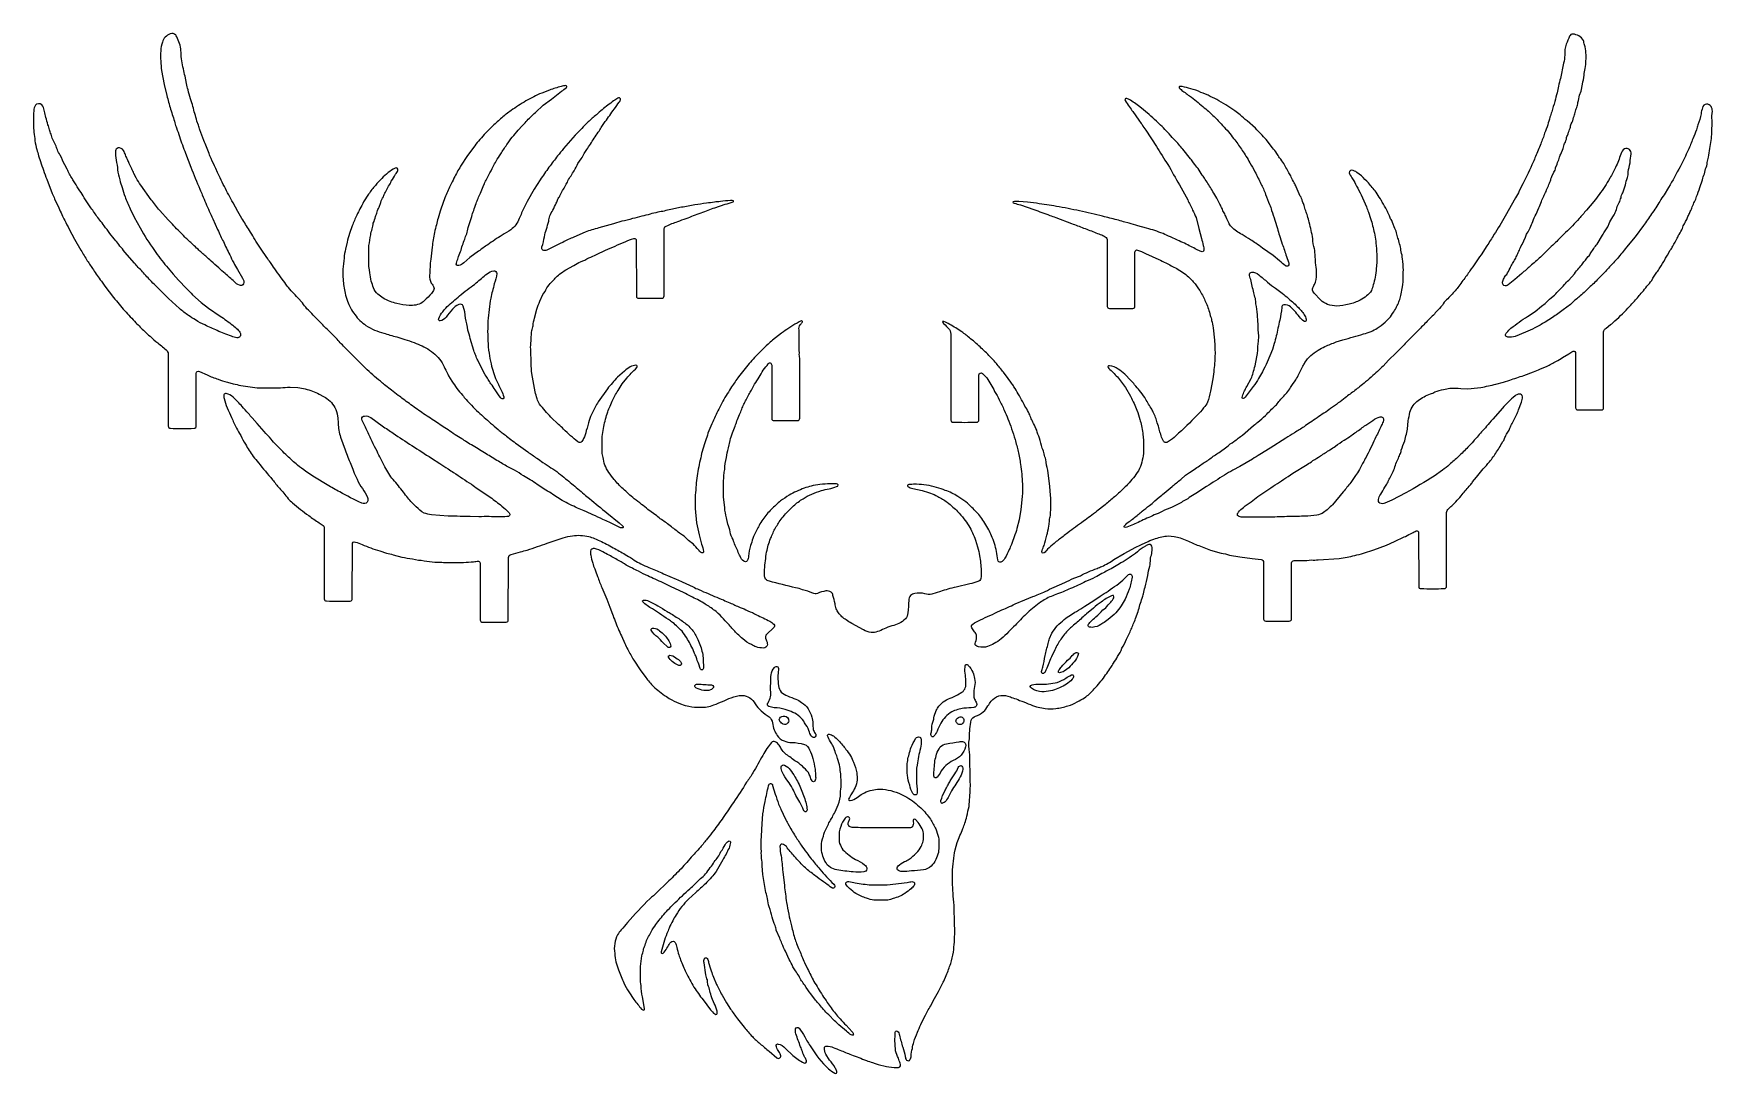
# Model space of a CAD drawing. Header units: millimetres. Extents: x 0 to 1200, y 0 to 744.
import ezdxf

# ---------------------------------------------------------------- set-up
doc = ezdxf.new("R2010")
doc.units = ezdxf.units.MM
doc.layers.add('REZ', color=7, linetype='CONTINUOUS')

msp = doc.modelspace()

# ---------------------------------------------------------------- linework, layer by layer
at = {"layer": 'REZ'}
for points in [[(699.8809, 623.3535, 0.272832), (700.9249, 622.495, 0.007125), (705.416, 621.2783), (715.0489, 617.9712, -0.007006), (726.3298, 613.8131, 0.018747), (730.7121, 612.3186), (741.9336, 608.0172, -0.007572), (750.5728, 604.726, -0.011229), (759.4106, 601.3105, 0.027317), (763.5265, 599.7768, -0.121277), (766.6897, 597.9088, -0.178602), (767.3745, 594.9526), (767.4143, 548.7126, 0.433293), (768.9936, 547.2398, 0.006278), (785.7005, 547.2482, 0.471603), (787.2273, 549.0296), (787.2741, 587.5164, -0.549956), (789.1039, 588.9909, -0.045817), (794.8347, 586.5923), (804.2955, 582.266, -0.012445), (809.2787, 579.8076, -0.007552), (817.1107, 575.775, -0.062842), (825.5342, 569.752, -0.053382), (830.7939, 564.0334, -0.046201), (834.4208, 558.534, -0.031342), (838.163, 551.0818, -0.050962), (841.0128, 542.2598, -0.046397), (842.066, 538.695, 0.01037), (843.2183, 533.4209), (844.0656, 524.5195, -0.026125), (844.3697, 519.8943, -0.031151), (844.2747, 509.5254, -0.026924), (843.7065, 503.5092, -0.031818), (843.0289, 496.7881), (841.2875, 488.007, -0.021124), (839.1272, 480.1497, -0.097914), (836.3482, 476.0494, -0.035343), (831.7191, 470.8326, -0.014604), (816.5507, 456.1444, -0.045233), (811.2727, 452.0234, -0.225412), (808.4707, 451.4204, -0.166339), (807.1522, 453.156, -0.09427), (805.654, 457.2865, -0.022849), (804.5038, 460.811, 0.068946), (803.2257, 465.2829, 0.053409), (802.0603, 469.3013, 0.03614), (800.2759, 473.0633, 0.029284), (798.8151, 475.9591, -0.011607), (794.2415, 483.5669, 0.012469), (790.6128, 488.4503, 0.019654), (786.9727, 492.5861, 0.053205), (784.3181, 495.7908), (780.0496, 500.1584, 0.012637), (775.3498, 503.8985, 0.129953), (769.0817, 506.224, 0.329488), (767.9125, 505.7756, 0.22717), (768.5931, 504.3678, -0.022913), (774.6634, 498.2224, -0.030801), (780.4343, 490.6103), (784.1626, 484.4027, 0.021391), (786.7153, 479.2085, -0.020304), (788.6434, 474.5058, -0.024757), (790.7527, 467.8776, -0.031211), (791.9202, 463.3599, 0.022307), (792.8738, 458.0035, 0.020876), (793.3204, 453.4373, -0.009646), (793.2643, 443.4745, -0.041312), (792.0983, 437.2058, -0.066622), (789.7486, 431.1774, -0.054732), (781.9249, 421.2797, -0.040558), (778.492, 417.8627, -0.03047), (772.563, 412.3745, 0.018863), (765.9854, 406.7873), (760.1217, 402.2405, -0.020507), (750.386, 394.9556, 0.003871), (739.275, 386.7652, 0.012088), (735.8882, 384.0748, 0.011668), (729.4242, 379.1544, 0.015969), (724.7338, 374.9669, -0.098786), (722.3276, 372.3862, -0.365339), (720.8872, 372.4493, -0.217879), (720.9057, 374.0664, -0.03179), (722.3052, 377.7359, -0.009288), (724.2481, 384.9331, 0.045153), (725.6415, 391.6077, 0.058333), (726.1494, 395.6484, -0.03042), (726.7925, 399.133), (727.0507, 405.2776, 0.011842), (726.9512, 413.7384), (726.5021, 419.8039), (725.0793, 431.4676, -0.053215), (723.5487, 439.0857, -0.024163), (722.4132, 443.1165, 0.058972), (721.0248, 447.2926, -0.019827), (719.0129, 454.4612, -0.030306), (717.0158, 460.1356, 0.035615), (714.7834, 464.9624, -0.008488), (713.1895, 468.3031, 0.043735), (711.5938, 471.8932, 0.023179), (709.2574, 476.4268, -0.0492), (706.9987, 480.4925, 0.037447), (703.7821, 486.1619, 0.025426), (700.7854, 491.0715, 0.041353), (698.9542, 493.7993, 0.057634), (695.0982, 498.9538), (693.2712, 501.618, 0.009195), (688.2412, 507.8006, 0.02121), (681.0561, 515.4038, 0.013223), (673.7334, 522.243, 0.032123), (669.6338, 525.5912, 0.025692), (663.406, 530.5616, 0.018927), (654.8384, 535.8369, 0.029897), (650.708, 537.888, 0.318912), (649.779, 537.7788, 0.219772), (650.4607, 536.5301, -0.018315), (654.605, 532.1217, -0.175653), (655.6464, 527.8019), (655.6826, 467.3062, 0.437031), (657.2351, 465.8068, 0.006495), (674.1895, 465.8149, 0.44255), (675.6819, 467.3734), (675.7624, 499.593, -0.676508), (678.2669, 500.6804), (681.2872, 497.657, 0.011225), (684.152, 492.9024, -0.042874), (686.9771, 487.8211, -0.047963), (690.1442, 481.8811, -0.014369), (693.8183, 474.4007, -0.022637), (696.3959, 468.2166, -0.059798), (699.036, 461.0581, -0.029423), (701.5234, 453.5863, 0.006898), (702.7474, 449.0921, -0.028073), (703.6636, 444.9704, -0.039499), (705.4698, 435.7161, -0.025311), (706.79, 421.7593, -0.008443), (706.715, 412.7883), (705.7215, 403.4474), (704.4333, 395.979), (702.9427, 389.8447, -0.019813), (700.9447, 383.9207, -0.029992), (698.9847, 378.481, -0.017351), (697.2888, 374.6823, -0.023168), (694.3157, 368.662, -0.178267), (691.3794, 365.7103, -0.482046), (689.2017, 367.2884, 0.023582), (688.3372, 373.4314, 0.053161), (684.7077, 384.6812, -0.036457), (682.772, 388.8807), (679.992, 393.7306, 0.041661), (677.0006, 397.8878, 0.083607), (674.0415, 401.43, 0.025629), (670.6606, 404.8977, 0.018998), (666.4766, 408.7906), (660.598, 412.704, 0.06888), (651.6436, 417.0453, 0.056439), (645.5168, 419.1577, 0.058634), (638.1881, 420.7831, 0.02678), (631.2051, 421.432, 0.030519), (626.5625, 421.3004, 0.178837), (624.6503, 420.9256, 0.401855), (624.9839, 419.8426, 0.096237), (628.3851, 418.4698), (635.2305, 416.8851, -0.027709), (641.0029, 415.1244, -0.050173), (646.279, 412.7696, -0.045884), (653.0628, 408.6213, -0.029267), (657.1421, 405.1879, -0.059284), (660.445, 401.956, -0.015363), (664.9922, 396.8378, -0.038593), (668.4524, 391.7694, -0.045249), (673.3004, 381.5245), (674.8199, 376.6525, -0.030667), (676.2383, 370.2383, -0.028248), (677.2841, 359.9188, -0.01691), (677.1849, 353.9613, -0.278889), (675.0351, 351.8527, -0.017862), (669.2295, 350.1727), (659.4639, 347.7899, 0.051978), (653.5762, 346.3077, 0.038524), (648.1864, 344.831), (642.0324, 342.7843, -0.102407), (637.0764, 343.166, 0.092524), (629.8541, 343.3634, 0.140747), (626.7786, 341.901, 0.13515), (625.62, 338.4126, -0.019444), (624.9092, 329.4547, -0.157296), (623.1846, 325.168, -0.103558), (618.5645, 321.9205, -0.018496), (613.5534, 320.1333, 0.031929), (607.9183, 318.0411, -0.033831), (603.2448, 316.0424, -0.128791), (598.6349, 315.4569, -0.091736), (593.1896, 317.402), (584.8245, 321.9588, -0.022549), (580.8194, 324.3637, -0.091658), (575.3313, 329.5404, -0.045751), (573.7864, 332.4014, -0.062059), (572.9, 336.0352, 0.002677), (571.3869, 341.91, 0.192704), (570.1561, 344.281, 0.196946), (566.3071, 345.1336, 0.06825), (560.2933, 343.3531, -0.216212), (556.9185, 343.5797, 0.038009), (549.6832, 346.0341, 0.037721), (544.7311, 347.3602, -0.002174), (525.925, 352.0659, -0.098843), (523.1505, 353.6019, -0.145508), (522.4913, 356.2749, -0.030908), (522.6721, 361.9403, -0.054885), (523.4062, 368.3879, -0.060104), (524.3669, 374.2416, -0.075512), (527.3831, 383.7449, -0.031259), (530.8684, 391.3035, 0.033065), (532.8795, 394.4715, -0.038213), (535.8237, 398.2532, -0.052251), (543.2797, 405.9671, -0.063061), (550.0601, 411.1103, -0.071602), (556.2171, 414.3571, -0.023285), (563.1347, 416.9752, -0.007745), (568.6239, 418.212, 0.040271), (573.9889, 419.7463, 0.268376), (575.2254, 421.0035, 0.300598), (574.0006, 421.7683, 0.058426), (569.3791, 421.7064, 0.016844), (562.0488, 421.2922, 0.041501), (555.8133, 420.0462, 0.044834), (550.9132, 418.5944, 0.044114), (539.9806, 413.5955, 0.006307), (533.9184, 409.5184, 0.02072), (527.3684, 403.5481, 0.042678), (521.3198, 396.3141, 0.029723), (518.5477, 391.961, -0.041623), (516.6663, 388.4892, 0.020512), (514.04, 382.5753, 0.000976), (512.5477, 377.6921, 0.056574), (511.0525, 370.0594, -0.087554), (510.1157, 366.7218, -0.461225), (507.6547, 366.4738, -0.158437), (505.0226, 369.9336, -0.047116), (503.2959, 373.7195, -0.024014), (499.9484, 381.8353, -0.078951), (497.9165, 387.4953, 0.053893), (496.1471, 393.014), (495.377, 397.4462, -0.057391), (494.0025, 404.8788), (493.1783, 412.2894), (493.1255, 422.655, 0.034283), (493.4001, 428.2807, 0.015819), (493.9936, 432.0359, -0.047127), (495.1906, 440.5423, -0.009006), (496.6481, 447.4405), (497.845, 452.6961, -0.020495), (499.6016, 458.2201, 0.021555), (501.523, 462.9256, 0.030279), (502.6384, 466.7146, -0.016878), (504.5784, 471.4124, 0.019461), (506.2411, 475.2248, -0.027361), (507.665, 478.636, -0.002495), (509.3499, 481.9391, 0.016867), (511.2696, 485.6451, -0.037927), (513.1125, 488.8827), (515.2714, 492.9898, 0.019813), (518.667, 498.0849, 0.018763), (521.5446, 503.0948, 0.018029), (525.1277, 507.662, -0.381488), (526.976, 508.1585, -0.23825), (527.5896, 506.0729), (527.6441, 468.3436, 0.418142), (529.3263, 466.9729), (546.0423, 466.9847, 0.472469), (547.6364, 468.7009), (547.6245, 511.6882, -0.074829), (547.3904, 515.1902, -0.018232), (547.2943, 523.7483, 0.005905), (547.186, 531.9355, -0.237405), (548.1693, 535.6735, 0.085449), (549.5437, 537.6726, 0.681414), (548.9802, 538.3042, 0.074916), (545.7002, 536.7808, 0.027903), (539.7361, 533.0682, 0.016342), (534.679, 529.581), (528.292, 524.4746, 0.028639), (524.9904, 521.5786, 0.029293), (515.2752, 512.0583, 0.01681), (511.5101, 507.731, 0.031058), (503.934, 498.3666, 0.003878), (498.953, 491.1775, -0.007849), (495.856, 486.2088, 0.02697), (489.7124, 475.2501, 0.010157), (484.8698, 464.7529, -0.012616), (482.0438, 457.9215, -0.026209), (480.3094, 452.6384, 0.039034), (476.8408, 440.3217, 0.041665), (475.4419, 433.8994, 0.032081), (473.502, 420.9495, -0.013306), (473.0008, 413.6552, 0.020833), (473.0119, 404.2342), (473.897, 393.8481), (475.7051, 385.3447), (477.5316, 378.5994, -0.077299), (478.8967, 373.4635, -0.65203), (477.1608, 372.5277, -0.102287), (475.2408, 374.5405, 0.023494), (471.4122, 378.7317, -0.042845), (467.1368, 382.2764, 0.054119), (462.5146, 385.9804, -0.013834), (455.9816, 391.0363, -0.046098), (452.3792, 393.7846, -0.018937), (445.44, 398.7654), (439.143, 403.4853, 0.002146), (434.6224, 407.0604, 0.01626), (429.3075, 411.1329, -0.019549), (421.3658, 418.2447, -0.053079), (414.9855, 424.9584, -0.042468), (411.2302, 429.9045, -0.072865), (408.3711, 435.2219, -0.057298), (407.125, 440.7073, -0.044601), (406.4304, 444.4205, -0.008329), (406.5051, 455.6354), (407.6195, 462.6757, -0.04717), (410.5289, 473.2235, -0.111706), (412.1184, 477.3163), (413.5895, 480.958, 0.01209), (415.5563, 484.6445, -0.048113), (417.8353, 488.4517, 0.022247), (420.8256, 493.202), (424.005, 497.2837, -0.01589), (427.2018, 500.8428, -0.020765), (431.2088, 504.8651, 0.745693), (430.5043, 506.5486, 0.101268), (426.5471, 505.402, 0.060289), (422.2699, 502.4465), (417.3853, 498.0513, 0.012126), (410.1847, 489.7982), (403.6073, 480.5197, 0.035008), (399.4682, 472.7318, 0.045184), (397.1577, 467.1872, -0.014811), (395.0719, 459.7991, -0.043059), (393.1572, 454.0906, -0.101974), (391.3099, 451.4736, -0.378526), (388.9633, 451.8864, -0.01773), (383.9042, 456.1927, -0.037358), (378.8669, 460.9541, 0.016558), (375.2137, 464.1984), (369.8428, 469.4518, -0.024383), (361.718, 478.6781, -0.097383), (359.9181, 482.6838, -0.024001), (358.5405, 487.6146), (356.1187, 500.6149, -0.006289), (355.6725, 507.6819, 0.028928), (355.4783, 513.603, 0.025522), (355.3152, 519.5134, -0.008958), (356.1387, 531.4186, -0.0084), (357.0238, 534.803, -0.047526), (358.0615, 540.3746), (359.6699, 546.7102, -0.020154), (361.969, 552.5095), (364.0145, 557.1546, 0.069578), (366.8225, 561.8846, -0.041959), (370.2958, 565.9761, -0.050584), (375.8579, 571.6611, -0.008937), (380.4366, 574.818), (386.1256, 577.9871, -0.013831), (391.0458, 580.5977, 0.040639), (396.8965, 583.3765, 0.00508), (402.3927, 585.8039), (408.8773, 588.8635, -0.008698), (415.6491, 591.8335, -0.029555), (422.9023, 594.8485, -0.048139), (429.0994, 597.2952, -0.506984), (430.7747, 595.8457), (430.8647, 555.8825, 0.41861), (432.5423, 554.5073), (449.0103, 554.513, 0.470515), (450.6573, 556.1777), (450.7299, 604.4038, -0.303497), (452.2579, 606.1423, -0.031502), (460.4104, 609.3986, -0.016889), (466.4825, 611.6431, 0.00176), (477.0858, 615.6259, 0.025867), (482.2931, 617.5432, 0.003578), (487.0751, 619.28), (494.3233, 621.7034, 0.044505), (499.9933, 623.554, 0.550934), (500.2823, 624.2169, 0.144254), (498.1465, 624.4484, 0.016324), (490.9936, 623.6067, 0.033215), (486.6379, 623.2555, -0.006319), (480.9337, 622.5378, 0.009002), (472.7147, 621.2507, -0.017111), (463.1496, 619.5908), (455.5593, 617.9932, -0.021115), (446.1123, 616.0485, -0.025791), (440.6445, 614.7601, -0.042176), (434.7425, 613.3124, -0.030235), (427.9942, 611.4932, -0.026402), (420.533, 609.5838), (414.5067, 607.8326), (403.9894, 604.8496, 0.011535), (394.2159, 601.8818), (386.2004, 598.2922, 0.012432), (378.2639, 594.5119, -0.006901), (366.8131, 588.9529, -0.217472), (363.9487, 588.8456, -0.317632), (363.383, 591.2628, 0.028597), (365.1807, 598.5177, -0.055592), (366.7046, 603.888, -0.032985), (368.2289, 609.7583, -0.044926), (369.0578, 613.4159, -0.035421), (371.1937, 617.5324, -0.012224), (373.5962, 622.5388, 0.090229), (374.7321, 625.3191, -0.038616), (376.2271, 627.7006, -0.019219), (380.2607, 635.2317, 0.031983), (381.9541, 638.4665, -0.061569), (384.2111, 642.1792, 0.026247), (386.3664, 645.7759, 0.02131), (389.0732, 650.9063), (391.4995, 654.1523, 0.007886), (393.6006, 658.0332, -0.027876), (395.358, 660.8042, 0.021791), (398.1047, 664.8045, -0.016333), (400.735, 668.9663, 0.01864), (403.5723, 673.2925, 0.042084), (405.7523, 676.6405), (408.6388, 680.8946, -0.00114), (415.0429, 689.8161, -0.012277), (418.6352, 694.7145, 0.204064), (419.4446, 697.2354, 0.488683), (417.7403, 697.7599, 0.019377), (414.6159, 695.6555, 0.032465), (406.4699, 689.3624, 0.054828), (402.3094, 685.7884, 0.028056), (396.4529, 680.6201, 0.001905), (387.121, 671.1479), (378.7525, 661.6562, -0.021956), (374.5957, 656.3762, 0.008027), (368.3886, 648.1946, 0.008658), (362.1552, 639.2737), (357.8595, 632.5509), (352.8016, 623.6432), (350.7374, 619.497, 0.017171), (347.1283, 611.4896, -0.130405), (341.2157, 603.5545, -0.026241), (334.8675, 599.562, 0.025023), (324.659, 592.815, 0.024827), (318.107, 588.1068), (311.9335, 583.6951), (307.535, 579.7726, -0.08498), (303.8538, 577.8377, -0.633044), (302.2413, 579.6178, -0.034873), (303.5136, 583.3254, -0.058623), (305.2511, 587.857, -0.040371), (308.3227, 596.8373, -0.07245), (309.627, 600.5481, -0.021854), (310.7168, 605.0979), (313.1609, 613.0878, -0.046154), (314.5826, 617.2501, -0.014244), (316.3229, 622.2806, -0.048413), (317.8631, 625.8937, -0.068317), (319.3582, 629.7756), (321.7576, 635.5334, 0.01925), (323.4633, 639.0779, -0.026759), (325.4115, 642.7721, 0.026594), (328.4035, 648.7846, -0.023435), (330.6717, 652.5962, -0.024124), (334.0207, 657.7106, -0.029308), (338.2868, 664.4457, 0.016193), (342.1455, 669.8149, 0.025463), (346.351, 674.7436), (349.2776, 677.9603, 0.062967), (351.9989, 680.8757, -0.018523), (358.7589, 687.4887), (364.2282, 692.5979), (370.1117, 697.0277), (377.3218, 702.5617, 0.023531), (380.8438, 705.3163, 0.750566), (380.3316, 706.6023, 0.061468), (377.1644, 706.0185, 0.025752), (368.7469, 703.3994), (363.182, 701.1379, 0.065486), (357.4984, 698.5594), (351.9546, 695.6434, 0.02703), (341.3032, 688.7581, 0.027629), (334.6861, 683.6036, 0.01367), (328.2875, 677.9436), (323.1147, 672.6986, 0.022203), (315.2894, 663.4369), (310.227, 656.6468), (305.2275, 648.9652, 0.022084), (300.5109, 640.4163, 0.011355), (297.8148, 635.0314, 0.013493), (294.0619, 626.3333), (291.1774, 618.2758, 0.030054), (289.1449, 611.8659, 0.026815), (287.8982, 607.131, 0.030976), (286.6448, 601.6487, 0.019514), (284.8703, 591.1309, -0.001742), (283.861, 582.5467, 0.019222), (283.0886, 571.1142, 0.133169), (284.312, 565.3693, -0.048899), (286.1652, 562.1481, -0.238059), (285.4364, 559.4081, -0.064629), (280.5984, 554.1384, -0.041964), (277.8421, 551.4084, -0.148629), (268.4434, 549.3627, -0.044055), (259.7273, 550.6571, -0.049249), (254.9049, 552.2962, -0.0611), (249.8956, 554.6917, -0.053311), (246.0458, 557.3592, -0.106578), (242.9031, 561.947, 0.033595), (241.4072, 566.8287, -0.041449), (240.4731, 572.6934, -0.076963), (239.6163, 581.5908, -0.00619), (239.681, 592.3167, 0.018234), (240.98, 599.7806, -0.070221), (242.0481, 604.0894, -0.020966), (242.8553, 608.2561, 0.060637), (244.3558, 612.886, 0.008475), (245.6592, 616.3471, -0.092249), (246.9472, 619.5645), (248.142, 623.0706, -0.043132), (250.0411, 627.0351, -0.041622), (251.4664, 630.4457), (253.7614, 634.7464, 0.073492), (255.629, 638.2239, 0.034867), (258.7303, 643.1909, 0.084564), (260.3398, 646.0145, 0.695739), (258.4077, 647.6341, 0.050292), (253.5074, 644.3883, 0.014651), (248.8476, 640.2429, 0.037427), (244.409, 635.2867, 0.057262), (239.4804, 628.9413), (235.9421, 623.4051, 0.001482), (233.2835, 618.5049, 0.00854), (231.0307, 613.9366, 0.023764), (227.8201, 606.2643), (225.9236, 600.7983, 0.01249), (224.0483, 594.5733), (223.0401, 589.7396, 0.052543), (221.9145, 583.2041, 0.012769), (221.129, 575.2774, 0.015744), (221.2322, 568.0708, 0.035248), (222.6154, 558.1411, 0.030181), (224.4953, 552.4181, 0.05256), (226.6262, 547.5494, 0.048489), (229.6805, 542.813, 0.090731), (237.6094, 535.0828, 0.078847), (250.2873, 529.4677, -0.023371), (254.7588, 528.1888, 0.021076), (259.7076, 526.8548), (265.4368, 524.9902, -0.040077), (272.0375, 522.8144, -0.049554), (283.0695, 517.4516, -0.111867), (292.1046, 508.2998, -0.042531), (293.9603, 504.3172, 0.005782), (296.6956, 498.9486), (299.0351, 495.1676, 0.038132), (306.5711, 485.1499, -0.004224), (309.1697, 481.9752, 0.02043), (313.1327, 477.9805, 0.033098), (317.9806, 472.9764, -0.009853), (322.1246, 469.0996, -0.009115), (326.5361, 465.2609, -0.014136), (332.0044, 460.6138, 0.00375), (338.0431, 455.9073, 0.013763), (346.7228, 449.3523), (353.2515, 444.5881, -0.014672), (359.6604, 440.1382, -0.03533), (364.1097, 436.9946, -0.021516), (369.8364, 433.3126, -0.011603), (375.2591, 429.5005, -0.02346), (380.3281, 425.4382, 0.002723), (388.9905, 418.255, -0.033381), (393.5, 414.3262, 0.00348), (397.4482, 411.1815, 0.014537), (409.8596, 400.9753), (418.5515, 393.8903), (421.1528, 391.6017, -0.465467), (421.2019, 390.3188, -0.193723), (419.1396, 390.621, -0.013679), (411.3955, 394.2617, 0.0405), (406.947, 396.1998, 0.023301), (399.8278, 399.5385, 0.001274), (393.5431, 402.477, 0.022257), (388.8284, 404.3762, -0.018483), (377.8803, 409.9414), (371.1199, 414.1465, 0.034298), (366.1714, 417.2922), (360.0529, 421.2357, 0.053775), (354.923, 424.5474), (350.166, 427.5517, 0.001792), (343.7999, 431.5013, -0.046564), (336.2486, 435.6079, -0.025508), (332.2138, 437.9411, -0.027534), (327.7917, 440.5466, 0.017176), (323.3949, 443.2134, 0.013681), (314.2301, 448.8578, -0.011306), (309.6485, 451.6821, 0.020218), (306.0785, 453.9302), (301.3191, 456.9287, -0.015884), (296.266, 460.4257, -0.010286), (287.2016, 466.3129, -0.022108), (282.5091, 469.4731, -0.034249), (277.6333, 472.7943, -0.02229), (268.6432, 479.2081, -0.044225), (264.2334, 482.4252, 0.032237), (260.5471, 484.996, 0.007541), (255.8292, 488.6988), (250.9526, 492.6218, -0.022532), (247.8769, 495.187, -0.037977), (237.248, 504.5934, -0.037631), (232.9726, 508.8658, -0.0248), (229.4389, 512.4033), (223.0469, 518.7906, -0.01253), (216.8965, 525.1601), (210.5237, 531.645, -0.015762), (204.5075, 537.729, -0.003725), (195.4125, 547.0598, -0.036868), (192.2451, 551.2247), (188.8498, 554.864, 0.016779), (185.0474, 558.8254, -0.004717), (181.285, 563.2527, 0.028021), (177.6079, 568.2312, 0.022085), (173.2841, 574.1922, 0.010024), (169.8842, 579.2855, -0.017112), (167.412, 582.7626, 0.015632), (163.08, 588.9702), (159.4016, 594.6984, 0.020772), (157.5389, 597.6778, 0.022099), (154.2705, 603.0757, -0.010965), (148.975, 611.6349), (145.9651, 616.6397), (142.5978, 622.7468, -0.013108), (139.5425, 628.483, -0.029858), (136.4784, 634.4656, -0.041484), (133.3096, 640.6549, 0.011331), (131.4838, 644.3998), (130.2469, 647.3883, -0.021669), (126.8859, 654.4983, -0.055957), (125.4883, 658.1704), (123.4882, 662.8433, 0.064527), (121.6504, 667.3334, 0.007627), (118.9328, 674.9599, -0.05639), (117.9436, 678.3011), (116.7297, 681.2992, 0.043054), (115.1519, 686.6471, 0.033542), (113.8156, 691.595, 0.051417), (112.1295, 697.1481, -0.025649), (110.4394, 703.6999, -0.064826), (109.4161, 708.0272), (108.242, 713.2923, -0.037907), (107.204, 718.6138, -0.039646), (105.8593, 724.3083, -0.058503), (105.4516, 730.391, 0.105794), (102.8591, 740.3199, 0.123572), (101.6037, 742.7866, 0.323225), (97.7211, 743.5525, 0.264878), (92.0927, 737.7329, 0.0756), (90.8642, 731.4901, 0.048587), (90.9175, 724.1374, 0.021008), (91.4966, 717.3755), (93.3146, 707.3758), (95.1729, 699.6435, -0.010181), (96.4973, 694.6907, -0.02116), (97.8842, 689.7638, -0.023685), (99.5071, 684.6845, -0.029695), (100.959, 680.0347, 0.063908), (102.2263, 676.3085, 0.006742), (104.2948, 670.1636, 0.012568), (108.6203, 658.2018), (112.4091, 648.2683, 0.003748), (118.8529, 632.4328, -0.025672), (120.5846, 628.3989, -0.01023), (123.083, 622.432, 0.004428), (128.1301, 611.2693), (131.5219, 603.672, -0.011896), (133.6475, 599.0511, 0.027192), (135.672, 595.1385, 0.026046), (140.2324, 585.5246, 0.022195), (143.0322, 579.9326, 0.001193), (145.675, 575.0258), (149.454, 568.8392, -0.205009), (150.0643, 564.8013, -0.445653), (147.0846, 563.833, -0.141489), (143.4739, 566.4545, -0.012838), (136.927, 572.2258, -0.0311), (132.4458, 576.2224, -0.024778), (126.9477, 581.059, -0.02169), (123.1281, 584.5144, -0.01446), (117.5306, 589.5174, -0.035478), (113.8688, 592.9751, 0.008083), (108.1398, 598.2539, 0.04315), (104.2708, 602.1887, -0.010703), (96.2841, 610.6272), (90.1721, 617.2592, -0.00868), (84.1596, 624.8041), (76.605, 635.3373, -0.039908), (73.4156, 640.7304), (71.7534, 643.7929, -0.02029), (70.1239, 647.1189, 0.022786), (68.3819, 650.8985, 0.046733), (67.1068, 653.8712, -0.071015), (65.8078, 657.084, 0.001593), (64.3149, 660.2151, 0.255716), (60.2927, 662.075, 0.290651), (58.6344, 659.9098, 0.09095), (59.0228, 653.2209, -0.027406), (60.062, 646.3996, 0.047309), (61.5736, 639.2738, 0.028629), (63.2592, 633.7204, 0.019826), (65.404, 627.1069, 0.015997), (68.9556, 618.5756), (71.8805, 612.5353), (76.1008, 604.781, 0.029319), (86.3705, 588.7798, 0.022936), (95.0655, 577.3777, 0.037078), (99.7945, 571.8346), (103.5644, 567.3947), (109.2086, 561.5261, -0.025124), (113.6912, 557.0728), (119.6875, 551.5697), (124.928, 547.3282), (133.3561, 541.7163, -0.022906), (142.4203, 535.2251, -0.015914), (145.6674, 532.3933, -0.057247), (147.8854, 529.3294, -0.567577), (145.3865, 526.1953, -0.067161), (141.3783, 527.3432, -0.028845), (131.293, 531.3691, -0.01597), (122.4549, 535.3877, -0.040797), (115.6917, 538.9821, -0.017795), (110.7624, 542.1744, -0.028746), (104.3296, 547.1701), (96.4531, 554.4393, -0.016269), (88.5181, 562.3077, 0.007066), (84.2849, 566.4341, -0.006058), (77.7785, 573.5068, -0.015558), (72.0465, 579.729), (65.2272, 587.4974, 0.043899), (61.5809, 591.8798, 0.013473), (58.7355, 595.6936, -0.016196), (50.492, 606.2825, 0.047085), (47.3128, 610.4671, -0.037589), (42.2985, 617.583, -0.030352), (39.8786, 620.6624, 0.019869), (36.2561, 626.412, 0.034377), (33.0427, 631.3168, -0.019595), (29.5503, 637.0225, -0.022637), (27.7233, 639.95, -0.023801), (23.9289, 646.8318), (22.2647, 649.8934, 0.010881), (18.9948, 656.7911, -0.065643), (17.0729, 660.7461, -0.034969), (15.7677, 664.2065, -0.045636), (13.8192, 668.1506, -0.088284), (12.5036, 671.8567, -0.02819), (11.2673, 675.0956, 0.048065), (10.2702, 678.6836, -0.025685), (8.8147, 683.8321, 0.006409), (7.8508, 688.184, 0.030177), (6.7154, 691.9578, 0.395926), (2.132, 693.2876, 0.177079), (0.266, 689.6558, 0.04387), (0.0299, 684.2523, 0.006634), (0.1025, 673.2796, -0.014555), (1.0036, 667.1513, 0.049483), (2.2936, 660.9339, -0.025557), (3.6141, 656.4796), (4.958, 652.2851, 0.020657), (7.1015, 646.1712, 0.024132), (9.436, 639.6363), (13.3635, 629.5102, -0.039046), (15.0114, 625.6917), (17.9641, 619.1628, 0.016925), (20.2138, 614.3432, 0.016189), (22.2615, 610.1901, -0.006339), (25.3974, 603.9872), (29.3611, 596.8768), (33.8128, 588.9684, -0.005684), (38.4038, 581.3676, 0.00298), (42.741, 574.9121, 0.020395), (48.4569, 566.7771), (50.9521, 563.0594), (57.1972, 555.1437, 0.002813), (65.1491, 545.5494, 0.006941), (73.1545, 536.9857, 0.020639), (79.3067, 530.9795, 0.016537), (83.2233, 527.3342, 0.021136), (88.7251, 522.5067, -0.017306), (92.1695, 519.6962, -0.081602), (95.3817, 516.9126, -0.201444), (96.2169, 514.0087), (96.2504, 463.0138, 0.43907), (97.7715, 461.4835, 0.006488), (114.726, 461.4831, 0.472172), (116.2663, 463.2515), (116.3109, 500.7392, -0.607111), (118.5643, 502.1753), (124.1346, 499.6205, 0.017446), (131.881, 496.5891, 0.034511), (138.4998, 494.4572), (142.7764, 493.3112, -0.008919), (148.041, 492.1361), (158.1557, 490.5959, 0.017961), (164.553, 490.3439, 0.00622), (176.5252, 490.4182, -0.016602), (183.3113, 490.9283), (188.9325, 490.6147, -0.066513), (199.3496, 487.9935, -0.056812), (204.0322, 486.0169), (207.3328, 484.3258, -0.141427), (215.3104, 476.4012, -0.100102), (217.3054, 470.2258, -0.033348), (217.6589, 465.1209, 0.064589), (219.4787, 455.122), (222.7645, 445.9804, 0.010776), (226.6979, 435.8567, 0.008809), (228.6711, 430.9226, 0.032122), (231.3137, 425.0155, 0.063412), (235.1246, 418.3419, -0.05951), (238.6804, 412.0629, -0.230276), (238.5325, 408.7024, -0.355324), (234.5924, 408.0142, -0.029979), (218.9257, 416.0727, -0.033265), (209.9709, 421.0171), (200.7204, 426.4546), (194.5883, 430.7057, -0.022469), (188.7087, 435.211, -0.015157), (181.2646, 441.6988, 0.006643), (177.1834, 445.8249, -0.018918), (169.7561, 453.6694, 0.010574), (164.7673, 459.209), (159.8389, 464.8443), (156.2986, 469.0454, -0.034439), (153.6098, 472.0824, -0.015326), (149.0625, 477.2005, 0.013703), (142.6391, 483.7516, 0.124295), (137.7119, 486.3155, 0.381468), (135.9587, 485.4626, 0.087649), (136.2526, 482.7509, 0.067294), (138.4718, 476.1682, 0.007481), (141.4658, 469.1563, 0.027038), (145.1589, 461.6838, 0.039769), (148.0505, 456.3799, 0.019062), (151.4114, 450.0201, 0.00928), (157.0099, 441.3364, 0.018611), (160.6869, 436.8589, 0.0046), (170.8085, 424.6615, 0.015358), (175.6913, 418.6822, -0.021387), (178.8085, 415.0872, -0.030068), (181.8856, 411.1185, 0.019243), (185.1098, 408.2244, 0.032207), (196.7158, 399.0923, 0.031137), (204.2338, 393.9762), (207.0936, 391.9126, -0.204705), (207.7486, 389.4819), (207.7816, 339.4871, 0.439262), (209.2993, 337.9534, 0.006488), (226.2538, 337.952, 0.47232), (227.7977, 339.7169), (227.8544, 378.6992, -0.538054), (230.0214, 380.1481, -0.075149), (234.7572, 378.3286, 0.023444), (247.393, 373.8191), (252.2498, 372.2631, -0.046009), (256.9742, 370.9911), (263.319, 369.405, 0.014512), (270.7551, 368.0388), (275.171, 367.2293, -0.030029), (282.9714, 366.1389, 0.018974), (290.5138, 365.6331, -0.021902), (295.6843, 365.438, 0.007141), (307.4034, 365.5165, 0.00309), (314.4357, 366.0464, -0.024383), (317.9344, 366.4121, -0.420667), (319.2587, 364.7256), (319.3234, 324.249, 0.430208), (320.924, 322.7974, 0.006731), (337.8763, 322.8196, 0.43926), (339.3201, 324.4235), (339.3941, 369.1499, -0.2984), (341.2855, 371.2195, -0.007685), (347.9963, 373.1288, -0.00616), (352.7294, 374.3799, 0.013091), (360.1922, 376.8891, 0.019587), (367.192, 379.3085, -0.011177), (378.6228, 383.1048, -0.056155), (385.2203, 384.6845, -0.088291), (396.789, 384.0874, -0.010297), (400.9515, 382.6661, -0.012465), (406.0312, 380.4407, -0.024728), (415.444, 375.3949, -0.021129), (423.9373, 370.5438, -0.022651), (429.3341, 367.2729, 0.023236), (434.1786, 364.4798, 0.024697), (439.8823, 361.9495), (445.6342, 359.5359, -0.004682), (450.2926, 357.5007), (459.3997, 353.528, -0.009315), (463.5891, 351.5682), (471.3892, 348.062, 0.038925), (475.5823, 346.1111, 0.026039), (482.1712, 343.3031), (486.8322, 341.2744, 0.018569), (493.0475, 338.7722, 0.044464), (497.7066, 336.7385, 0.026625), (505.0764, 333.4012, -0.029961), (510.5719, 330.9723, -0.034865), (516.8581, 328.0375, -0.011667), (526.221, 323.4748, -0.054874), (529.218, 321.28, -0.425048), (528.8038, 318.7122), (524.1509, 314.3453, 0.346196), (523.5799, 310.257, -0.131563), (524.5191, 306.4813, -0.367754), (521.6425, 304.2909, -0.068095), (516.5038, 305.1108, -0.058921), (513.1799, 306.7454, -0.058031), (506.8817, 310.8527, -0.010238), (503.273, 314.2809, -0.049609), (497.9474, 320.0561, 0.033139), (494.4355, 323.7417, 0.033708), (489.4555, 328.9416, 0.038396), (482.5571, 334.2595, -0.056587), (479.1847, 336.3649, 0.003328), (474.4977, 338.9346, -0.005526), (469.962, 341.2661, -0.022319), (464.6138, 344.0507), (455.7905, 348.1048, 0.02283), (444.2702, 353.4961, -0.006792), (439.0022, 355.8706, -0.008496), (432.3728, 359.1843, -0.021577), (428.0236, 361.3622, -0.032273), (422.3002, 364.4484, 0.02809), (419.1005, 366.383, 0.0155), (411.3847, 370.6962, -0.022325), (406.8978, 373.1453, 0.104202), (400.8382, 375.4102, 0.405311), (397.9781, 373.6921, 0.075416), (398.2764, 370.7122, 0.068376), (399.6701, 365.0379, 0.037208), (401.0893, 360.8746, 0.019161), (403.1184, 355.4636, 0.012612), (406.2158, 347.4942), (409.648, 339.1635), (411.82, 333.5615), (413.7521, 328.6104, 0.02826), (415.6503, 323.6452, 0.027381), (420.1859, 313.0208), (422.6446, 307.5376, -0.004995), (424.6627, 303.3722, -0.005095), (428.9842, 295.6599), (433.5219, 288.7873), (437.6291, 283.2368, 0.031355), (443.0786, 276.7787, 0.033071), (447.3577, 273.3129, 0.035909), (452.294, 269.5339, 0.047594), (456.3188, 267.1765, 0.035413), (463.0483, 264.1046, 0.053773), (468.4573, 262.674, 0.072977), (476.4176, 261.9696, 0.100961), (486.2534, 263.5794, 0.006584), (498.6098, 268.7633, -0.08453), (506.4183, 270.4128, -0.261356), (515.8726, 264.4459, 0.078285), (520.0712, 259.3281, 0.034012), (525.7792, 255.0239, -0.170571), (528.1345, 250.8071, 0.026007), (529.3637, 245.8148, 0.041896), (531.5381, 241.7144, 0.166295), (536.4487, 237.8499, 0.108843), (542.008, 236.7825, -0.058316), (550.938, 235.4007, -0.232285), (554.7214, 231.4716, -0.047175), (556.9108, 225.3767, -0.02621), (558.5694, 217.5616, -0.035222), (558.9364, 212.2128, -0.194308), (558.4395, 209.0784, -0.499529), (556.4672, 209.2938, -0.059345), (555.0554, 212.432, 0.035634), (553.823, 215.1723, 0.031379), (549.5366, 219.8105, 0.04475), (544.1509, 223.7109, -0.018365), (540.5423, 226.4694, -0.099985), (534.5467, 231.9856, 0.030545), (532.9388, 234.7813, 0.082158), (530.1772, 237.2947, 0.390772), (527.3738, 236.6693, 0.022049), (524.2124, 232.4931, 0.00496), (521.1522, 227.5091, -0.010835), (514.2298, 215.1227, -0.017835), (509.6694, 208.2594, -0.010259), (500.2233, 193.9176, -0.006185), (492.9382, 183.1817, -0.013552), (485.9698, 173.565, -0.011494), (481.5214, 167.9058, -0.014081), (476.6774, 161.9103, -0.016953), (472.8832, 157.7046, 0.024364), (469.9749, 154.6446, -0.023732), (465.8802, 149.8392, -0.021628), (457.4418, 141.1092, -0.024712), (453.0021, 136.6534), (445.4184, 129.4675, -0.019588), (440.5583, 124.9687, 0.025153), (424.4463, 107.8692, -0.020409), (420.0129, 102.7039, 0.037727), (417.4466, 99.2658, 0.09203), (415.4329, 92.8481, 0.09272), (415.3874, 85.8723, 0.020455), (416.3003, 79.7488, 0.015875), (418.0164, 74.2081), (419.9169, 69.2439, 0.03086), (421.9298, 64.8263, 0.037563), (425.5108, 58.3076), (429.1401, 52.8092, 0.019586), (434.6526, 46.0978, 0.251461), (436.3131, 45.2527, 0.357051), (436.7138, 46.3517), (435.2838, 54.7357, -0.051194), (434.2514, 62.8102, -0.04349), (433.7641, 68.1097, -0.011709), (433.8624, 76.5709, -0.001635), (434.7733, 84.1957, 0.027487), (435.8817, 88.2377, -0.07807), (437.1139, 91.7283, -0.036799), (438.6483, 96.094, -0.024789), (440.7273, 99.984, -0.061899), (444.0769, 105.3482, -0.043978), (447.1537, 109.5751, -0.014579), (450.4958, 113.6827, -0.026687), (454.4626, 118.0702, -0.038132), (458.7041, 122.1799, -0.039813), (463.8919, 127.1586, -0.034599), (469.1166, 132.0617, 0.021073), (472.9982, 135.6366), (476.7968, 139.3355, 0.091259), (480.1831, 142.7168, 0.059037), (483.6716, 147.2484, 0.066873), (486.5864, 151.4416, 0.03619), (489.1775, 154.7648, 0.03137), (491.2779, 158.646, 0.050437), (494.3373, 163.6302, -0.115282), (496.6819, 166.1975, -0.655833), (498.1346, 165.2278, -0.034637), (497.1137, 161.1976, -0.019967), (492.6539, 152.7923), (487.8055, 144.548, -0.04915), (484.6636, 140.3481, -0.020515), (480.1975, 135.6964, -0.011547), (473.306, 129.3932), (468.1467, 124.6195, 0.068953), (459.2282, 113.4308, 0.020405), (456.8607, 109.1602, 0.0364), (454.3163, 103.9625, 0.014418), (452.7213, 100.122, 0.045603), (448.6786, 87.0652, 0.422817), (449.223, 85.8388, 0.188904), (450.6716, 86.7097, 0.081393), (453.2663, 90.6302, -0.027659), (455.4767, 93.9259, -0.528875), (458.5417, 93.643, -0.101596), (459.72, 90.1376, -0.006355), (461.2195, 84.7573, 0.011606), (462.5157, 81.2932, 0.01929), (466.2374, 72.3321, 0.017824), (472.0589, 61.7403, 0.023887), (478.5087, 52.6589), (483.7916, 45.5948, 0.063996), (486.8753, 42.5496, 0.334023), (488.3996, 42.4399, 0.269388), (488.5282, 44.4877, 0.067045), (486.4914, 50.1448), (484.8061, 54.1979, -0.019268), (483.3175, 59.0827, 0.059769), (482.0587, 63.3124, -0.027588), (481.6021, 66.8742, 0.010323), (480.5241, 70.4287), (479.2238, 79.1424, -0.095793), (479.4659, 82.2367, -0.549864), (481.5771, 82.1938, -0.143136), (482.5436, 79.3756, 0.036068), (484.4029, 73.3941, 0.039817), (486.1068, 68.8486), (488.2653, 63.7412, 0.009159), (490.1215, 60.0089, 0.01735), (492.0951, 56.0752), (495.3928, 50.4394), (498.1705, 46.0886, -0.00239), (503.0577, 39.1107), (507.8844, 33.108, 0.034122), (513.7759, 26.4104, 0.047139), (519.3783, 21.2524, 0.001734), (525.7755, 15.8337), (531.3305, 11.1358, 0.798096), (533.9425, 13.216, 0.112798), (532.1552, 16.4659, -0.102205), (530.7216, 19.8177, -0.519729), (532.2046, 21.0631, -0.167398), (537.3768, 17.9199), (542.7819, 12.8579, 0.046401), (550.5601, 7.5075, 0.637752), (552.4928, 8.9573, 0.114645), (551.3904, 11.4766, -0.093696), (549.5197, 15.703, 0.047915), (548.1662, 19.1433, 0.0535), (546.4493, 23.6835, 0.030576), (544.7993, 28.2513, -0.127216), (544.7295, 32.0307, -0.607998), (547.1599, 32.4102, -0.055162), (551.214, 26.1226, 0.015203), (555.5762, 18.9272, 0.065833), (568.2036, 3.3451, 0.04797), (572.6247, 0.1693, 0.69966), (574.2319, 1.3975, 0.070327), (573.0886, 3.8758, 0.043356), (568.9692, 9.5665), (566.3783, 13.7342, -0.126128), (565.2297, 18.2031, -0.481002), (566.8142, 19.4493, -0.124153), (571.6262, 18.454, -0.053024), (576.3662, 16.6158, -0.022265), (580.4542, 15.0148, -0.01126), (584.5279, 13.3791, -0.004411), (595.3185, 9.2448, -0.014619), (599.6858, 7.7143, 0.035668), (607.7766, 5.5139, 0.059375), (615.0411, 4.3371, 0.088965), (618.3572, 4.2824, 0.454862), (619.527, 7.2444, -0.031759), (618.1707, 10.9317, -0.058868), (616.1572, 16.0992, -0.01369), (615.716, 23.1682, -0.021127), (615.9242, 29.4257, -0.532296), (617.3999, 30.2863, -0.191504), (619.01, 27.3566, 0.018244), (621.2848, 18.7965, -0.014711), (623.1264, 12.0574, 0.182291), (624.05, 9.5009, 0.49086), (626.4616, 9.8703, 0.157198), (627.2318, 12.5394, -0.035613), (628.1595, 17.9066, -0.068567), (629.2526, 22.455, -0.03543), (631.7216, 29.4343, 0.019977), (634.1663, 34.9233, -0.035981), (637.6374, 41.7376), (639.5458, 45.4482, 0.012156), (641.872, 49.486), (643.9839, 53.6124), (646.8737, 58.667, 0.004123), (648.753, 62.3897, -0.016234), (650.6864, 66.09), (652.3534, 70.1506, 0.044721), (654.0738, 74.4393, -0.031882), (655.5499, 78.5791, 0.020569), (657.4684, 86.7866, 0.026031), (658.1685, 93.9985, 0.01574), (658.4008, 99.4037, 0.010122), (658.3155, 108.1205, -0.007123), (658.1345, 114.047, -0.010025), (657.9489, 120.2217, -0.037116), (657.3665, 128.9827, -0.024363), (656.9094, 136.8866, -0.004427), (656.8275, 143.6871, -0.018201), (657.4934, 151.9134, -0.043077), (658.7627, 159.8898), (660.0943, 165.0896, 0.00725), (664.1887, 175.1466, 0.020429), (665.6902, 179.0258, 0.018073), (667.1263, 183.9323, -0.022642), (668.6509, 191.0527, 0.014683), (669.5066, 203.9516, 0.048469), (669.4225, 209.8301, 0.00743), (669.3363, 219.7969, -0.015429), (669.2171, 227.2494, 0.01325), (668.8281, 231.3393, -0.018573), (668.4566, 235.9188, 0.010976), (669.0153, 240.4366, -0.053132), (670.2112, 252.694, -0.1736), (673.17, 255.5296, 0.097198), (678.8804, 258.6411, 0.082962), (682.1872, 262.9141, -0.006133), (684.4142, 266.241, -0.115242), (689.8763, 270.1397, -0.124904), (696.2861, 269.8906, -0.055887), (700.0125, 268.624, -0.044521), (704.7873, 266.8699, -0.021748), (711.026, 264.4241, 0.005958), (716.8647, 262.2199), (723.0956, 260.9627, 0.051092), (730.6876, 261.0022, 0.032318), (739.3972, 262.9161, 0.035029), (745.9798, 265.7393, 0.037716), (751.2143, 268.7983, 0.066001), (757.4899, 274.2859, -0.028942), (760.3431, 277.3829, -0.041272), (763.9046, 281.6393, 0.011556), (767.0823, 286.2095, 0.058364), (770.0415, 290.4849, 0.055615), (771.8817, 293.4736, 0.051724), (774.8521, 298.2448, 0.052445), (777.9929, 304.1956, 0.033206), (781.3246, 310.5675), (782.84, 313.9408, 0.045421), (784.4791, 317.763, 0.052294), (786.0588, 321.3597, 0.062298), (787.7179, 325.4237), (789.6099, 330.3914, -0.003592), (790.8108, 335.1453, 0.048361), (792.3037, 340.0283, 0.060299), (793.3605, 343.0914, -0.072142), (794.5419, 347.8534, 0.005304), (796.3619, 356.1018, -0.033151), (797.8115, 362.7531, 0.066181), (798.2946, 367.5543, -0.039918), (799.3104, 371.8847, 0.020494), (799.5743, 376.229, 0.418374), (797.225, 378.47, 0.08002), (794.7711, 377.2145, 0.061291), (788.9792, 373.0861, -0.030357), (777.2571, 365.1635, -0.029424), (767.7332, 359.7822, -0.016606), (763.6603, 357.5409, -0.043379), (758.7134, 354.9951, -0.026245), (752.0049, 351.8722, -0.03179), (746.5822, 349.2673, -0.018198), (741.296, 346.9369, -0.036713), (730.6051, 342.5618, 0.005134), (726.3125, 340.851, 0.035856), (718.693, 336.3052, 0.017635), (713.9965, 332.5509, 0.02721), (709.4486, 328.452, 0.020996), (701.7681, 320.5737, 0.024496), (696.9794, 315.7925, -0.024164), (691.5902, 310.9923, -0.050828), (686.5619, 307.4353, -0.069749), (681.9118, 305.3801, -0.124758), (675.506, 305.1575, -0.161792), (673.0625, 306.6718, -0.2241), (673.316, 308.5412, 0.110522), (674.0214, 313.4046, 0.163173), (672.598, 315.9713, -0.016555), (670.5902, 318.8645, -0.430476), (671.3985, 321.309, -0.061067), (676.8392, 324.457, -0.007675), (683.5413, 327.5951, 0.019612), (690.6365, 330.9917, 0.020485), (701.6302, 335.8432), (708.44, 338.7215), (714.1737, 341.1791, 0.066363), (718.4618, 342.9007, 0.016307), (723.1957, 344.7535, -0.011308), (729.4207, 347.8363), (737.0436, 351.1663, -0.012105), (743.5395, 354.1986), (748.2706, 356.0582, -0.03494), (760.1329, 361.2275, 0.007674), (763.5228, 362.7028, 0.052546), (772.2291, 367.6434), (779.493, 371.8401), (787.8504, 376.4154, -0.012437), (792.006, 378.4568), (796.6164, 380.6078, -0.062344), (802.0376, 382.6126, -0.05671), (811.0088, 384.4983, -0.088484), (819.6634, 383.0919, -0.008514), (824.4221, 381.2989, 0.015857), (832.8802, 377.5705), (841.3108, 374.3792), (848.9017, 372.1793, -0.023217), (854.8522, 370.8488), (862.276, 369.4528), (871.0829, 368.3776), (877.5418, 367.6767, -0.392603), (879.0876, 365.4727), (879.15, 324.9951, 0.424592), (880.7876, 323.5803), (897.5034, 323.5822, 0.470756), (899.1446, 325.2524), (899.2185, 365.2258, -0.373291), (901.0339, 366.8918, -0.021858), (906.486, 367.01, 0.040407), (913.5722, 367.3023, 0.045604), (918.1628, 367.404), (933.2376, 368.4398, 0.036985), (944.3647, 370.5544, 0.002939), (950.7215, 372.1115), (957.988, 374.4909), (967.0621, 377.9396), (972.7713, 380.4565, -0.013087), (980.7207, 384.2055, -0.024569), (985.263, 386.5209, -0.024395), (988.2993, 388.1562, -0.523592), (990.0011, 386.7988), (990.0778, 348.3277, 0.438705), (991.6054, 346.8037, 0.006237), (1008.3125, 346.7993, 0.472854), (1009.8935, 348.5283), (1009.9455, 401.2679, -0.196209), (1011.5934, 404.0255, -0.057597), (1013.6651, 406.127, 0.078489), (1017.598, 409.9903, 0.033488), (1021.1568, 414.1872, 0.006282), (1026.8153, 420.824, 0.059525), (1028.599, 423.2425), (1031.46, 426.5585), (1036.1389, 432.4704, 0.034404), (1040.6101, 437.5417, 0.049531), (1045.7543, 444.6632, 0.026944), (1048.2502, 448.3805, -0.06358), (1050.8133, 452.8202, 0.036887), (1052.005, 455.5774, -0.040366), (1053.773, 458.8225, 0.070364), (1055.2881, 461.6042, -0.029026), (1056.8513, 464.9577), (1058.5004, 468.2756), (1059.9022, 471.1958, 0.092902), (1061.315, 474.6116), (1063.5726, 480.1781, 0.08459), (1064.2314, 484.0455, 0.442779), (1061.8914, 485.9603, 0.141533), (1058.9589, 484.6337, 0.034517), (1054.0254, 480.2455, 0.025558), (1050.0652, 475.9528), (1043.0409, 467.9354, 0.032688), (1038.6291, 462.9353, -0.018536), (1035.0502, 459.012, 0.035165), (1031.8365, 455.0927, 0.030498), (1029.1818, 452.3051, -0.033614), (1025.2035, 447.9532, -0.007839), (1018.6109, 441.3668, -0.012502), (1012.0459, 435.4836, 0.012189), (1007.2039, 431.4769), (1001.1594, 427.3547, -0.016032), (980.8759, 415.3495), (970.804, 410.0837), (965.9828, 407.8379, -0.188083), (962.2948, 407.9625, -0.337146), (961.322, 410.5337, -0.145836), (962.9508, 414.356, -0.004848), (965.9434, 419.368, -0.036688), (967.7557, 422.3683, -0.024298), (969.534, 425.8827), (971.7765, 430.7053, 0.03373), (973.4003, 435.034, -0.015187), (975.2435, 439.2717, -0.031039), (976.6927, 442.6725, 0.072957), (977.618, 445.79, -0.026751), (980.1942, 452.4749), (980.9206, 456.175, 0.079251), (982.0002, 460.9791), (982.4965, 466.7751, 0.036555), (983.7226, 473.0188, -0.078709), (986.027, 477.7877, -0.056867), (989.679, 481.3784, -0.077324), (998.4579, 486.138, 0.044493), (1001.6589, 487.4657, -0.042352), (1007.8917, 489.3221, -0.024311), (1012.3076, 490.1315, -0.01712), (1020.2535, 490.0275), (1025.1265, 489.799, 0.019252), (1034.4714, 490.7738, 0.02328), (1045.2575, 493.1078), (1050.6433, 494.5943), (1055.112, 495.8798, -0.013392), (1065.2163, 499.2564), (1072.1675, 501.7932, -0.01736), (1077.0356, 503.9258), (1081.5126, 505.795, -0.019373), (1088.5065, 509.4364, 0.001971), (1092.9073, 512.0932), (1097.3289, 514.7002, -0.07139), (1100.4947, 516.611, -0.523963), (1102.1312, 515.1686), (1102.1988, 476.1927, 0.439052), (1103.7202, 474.6627, 0.006488), (1120.6747, 474.6624, 0.472158), (1122.2147, 476.4311), (1122.2632, 530.4228, -0.265645), (1124.1198, 533.2134), (1127.1336, 535.7341, 0.095349), (1130.3471, 538.3174, 0.025833), (1140.7914, 548.6615, -0.02965), (1144.2682, 552.5035, 0.01843), (1149.7893, 558.9527, 0.050609), (1153.1204, 563.1184, 0.024719), (1156.6764, 567.2815, -0.060036), (1160.3549, 573.246, 0.075848), (1162.3689, 576.3113, 0.021393), (1166.2571, 582.4527, -0.07294), (1167.9214, 585.2642), (1169.9133, 588.9209, 0.08968), (1171.6185, 591.8696, 0.030185), (1174.9138, 597.5064, 0.02744), (1176.1535, 600.2139, 0.087351), (1178.5346, 604.5283, -0.074488), (1180.1734, 607.8505, -0.052743), (1181.7431, 610.851, -0.049302), (1182.8493, 613.6286, 0.045706), (1184.2008, 616.5697, 0.098199), (1185.6538, 619.9689, 0.046274), (1187.1461, 623.6018, 0.09164), (1188.6985, 627.2099, 0.002486), (1191.1342, 633.7028), (1192.9195, 639.2149, -0.075923), (1194.3744, 643.6135), (1195.1316, 647.0508, 0.126486), (1196.263, 651.5834, -0.052203), (1197.3098, 655.4009, 0.020675), (1198.1673, 661.5473), (1199.3445, 668.8116, 0.016244), (1199.6236, 674.4474, 0.010019), (1199.7722, 681.3753, 0.018936), (1199.5632, 684.9071), (1200.0299, 688.4115, 0.113114), (1199.1153, 691.6742, 0.209579), (1195.7562, 693.4383, 0.302127), (1192.8597, 690.7826, 0.017711), (1191.8733, 686.4401, -0.068128), (1189.6729, 678.5993, -0.042566), (1188.6364, 675.0276, -0.01348), (1186.044, 668.5996, -0.013696), (1182.7288, 660.4704, 0.024716), (1180.1062, 654.805), (1176.8851, 648.6374, -0.016574), (1168.7013, 633.7727), (1165.5446, 628.5786, 0.034708), (1162.5292, 623.8261, -0.011715), (1156.5097, 614.8166, 0.014757), (1153.5575, 610.5381, 0.018346), (1150.6952, 606.4724), (1144.6958, 598.4548), (1138.6482, 591.034, -0.00757), (1132.099, 583.0326, 0.036924), (1129.3628, 579.9149, 0.005295), (1123.7275, 573.7997), (1118.3678, 568.4456, -0.033884), (1111.8437, 562.1104, -0.020916), (1104.6093, 555.3205, 0.020251), (1098.498, 550.1522), (1093.329, 546.3314, -0.02168), (1085.6434, 540.7378), (1080.496, 537.4684, -0.020861), (1072.9942, 533.2424, 0.016609), (1066.5219, 530.153), (1058.9953, 527.1942, -0.118835), (1053.8379, 526.7104, -0.270303), (1052.18, 527.9237, -0.219311), (1052.9622, 529.9572, -0.022392), (1056.0106, 533.12, 0.001398), (1061.9369, 537.5183, -0.007927), (1067.8076, 541.4564), (1073.2967, 545.108), (1077.9108, 548.7859, 0.023493), (1081.1424, 551.5685, -0.02165), (1086.1589, 555.9178, 0.035253), (1089.7314, 559.6604, 0.003145), (1094.3966, 564.2688, -0.016668), (1097.2761, 567.4941), (1101.4597, 572.0126, -0.025103), (1104.6095, 576.0919, 0.018851), (1107.2042, 579.1553, -0.016749), (1111.2895, 584.3456, 0.059363), (1113.1716, 586.9558, -0.030455), (1117.6086, 593.2704), (1121.479, 599.6534, -0.023721), (1123.4529, 602.8368), (1125.2761, 605.5825, -0.041553), (1126.1499, 607.9712, -0.005504), (1128.7648, 612.6395, 0.107613), (1130.4742, 615.9325, 0.078373), (1132.0102, 620.0474), (1133.3644, 622.9874, 0.03512), (1134.7081, 626.4318, -0.121714), (1136.0051, 629.8956), (1137.9279, 635.6007, -0.064962), (1139.3253, 640.7733, 0.06441), (1139.8012, 644.8273, -0.006274), (1141.2309, 651.4869, -0.020029), (1141.8587, 657.7154, 0.213448), (1140.7228, 660.8884, 0.314258), (1137.1107, 661.3776, 0.178933), (1134.556, 657.5674, -0.027258), (1130.7984, 648.1211, -0.040354), (1126.642, 640.3403, -0.034238), (1119.0754, 628.7209, -0.026455), (1115.2803, 623.7912), (1110.057, 617.4526, 0.015929), (1104.7405, 611.4668, -0.017002), (1095.1078, 601.5045), (1091.395, 597.9148, -0.004366), (1087.819, 594.3019, 0.007924), (1079.9808, 586.8347, -0.02281), (1077.0469, 584.0206, -0.021384), (1069.8503, 577.5428, -0.021397), (1063.7671, 572.3067), (1058.7051, 567.8607, -0.014975), (1054.0404, 564.0709, -0.248368), (1051.0107, 563.6509, -0.288868), (1050.0693, 566.0802, -0.120067), (1051.1786, 568.8675, -0.107914), (1052.9699, 571.5221, 0.019118), (1055.4135, 576.0005, -0.038596), (1057.1434, 579.2849, 0.021404), (1059.1371, 582.4601, -0.073281), (1060.5497, 585.6259, -0.047608), (1062.0909, 588.8868, -0.072575), (1063.9639, 592.8487), (1066.2996, 598.1328, -0.006813), (1067.5776, 601.1043, 0.082477), (1069.677, 604.9859, -0.027554), (1071.6305, 609.428, -0.045994), (1074.0526, 614.6763), (1075.9938, 619.1235, 0.018716), (1077.8435, 623.6087, -0.060243), (1079.4434, 627.4471, -0.046116), (1081.1858, 630.9765, -0.040544), (1082.8291, 635.047, -0.038365), (1084.2393, 638.4638, -0.077668), (1085.2831, 641.5324), (1086.6104, 644.7335, 0.141342), (1087.9764, 647.9186), (1089.0301, 650.4829, -0.039649), (1090.5794, 654.5924, -0.061627), (1091.588, 657.6755), (1093.2836, 661.7243, -0.058692), (1094.3727, 665.2742, 0.117508), (1095.7836, 669.4409, -0.024607), (1096.9699, 672.2004, -0.04758), (1098.3215, 676.1417, -0.039257), (1099.11, 679.3159, 0.08697), (1100.7587, 683.8843, 0.041384), (1101.9865, 687.3767, -0.090413), (1103.1092, 690.9127, 0.010797), (1103.9077, 694.5829, 0.036986), (1105.1206, 699.832), (1106.2201, 702.6274), (1107.0798, 707.7727, 0.038678), (1108.3662, 713.9915, -0.057518), (1109.1562, 718.9156, 0.041099), (1109.6412, 729.9671, 0.094368), (1108.5718, 735.7757, 0.016886), (1107.819, 738.9648, 0.241539), (1100.2183, 743.474, 0.336402), (1097.9475, 741.8916, 0.008864), (1095.5851, 736.3692, 0.096895), (1094.4934, 728.3193, -0.046313), (1093.6693, 722.6592), (1091.4728, 711.8161, 0.054879), (1090.1177, 706.1258, 0.038447), (1089.0647, 701.5608, 0.013493), (1087.3507, 695.269, -0.014304), (1085.1402, 687.9325, 0.022805), (1083.9174, 683.9379, 0.032521), (1082.3282, 678.5947, -0.012604), (1080.0918, 672.5193, -0.044621), (1078.7967, 668.8047, 0.006347), (1077.273, 664.9347, -0.025777), (1073.5785, 655.9624, -0.04383), (1071.8115, 651.9431, -0.022333), (1064.5666, 636.4394), (1061.9933, 631.2537, 0.004366), (1059.3591, 626.3433), (1051.9635, 613.1527, -0.006517), (1043.8602, 600.005, -0.01817), (1038.8198, 592.0903), (1034.6548, 585.5635, 0.005919), (1026.7156, 574.0983, -0.002528), (1021.7163, 567.1669, 0.017047), (1018.8392, 563.1073, -0.012666), (1013.3231, 556.7545, -0.005808), (1009.9859, 553.3662, 0.101013), (1007.0409, 549.5853, -0.030495), (1002.66, 544.763, -0.020405), (996.8614, 538.8569, -0.019719), (990.5753, 532.449), (980.4837, 522.1403, 0.010328), (976.9793, 518.4686, 0.024959), (973.8808, 515.3784), (968.5775, 510.1222), (964.586, 505.9698, 0.04641), (961.6428, 503.1082, -0.025096), (957.2558, 499.2252, -0.045718), (952.117, 494.7276, -0.022897), (947.8233, 491.2082, -0.016806), (940.9916, 485.9682, 0.012391), (937.5761, 483.3472, -0.043676), (932.5885, 479.692, -0.025933), (927.0046, 475.6653, -0.05226), (922.3744, 472.3549, -0.001925), (912.4089, 465.6246, 0.003763), (908.1448, 462.6376, -0.011608), (901.2064, 458.2588, 0.007578), (895.0874, 454.3166), (883.9982, 447.2807), (876.6218, 442.7519, 0.028349), (871.2239, 439.4836), (862.1686, 434.1783), (857.301, 431.441, 0.026822), (851.2209, 428.0084, 0.001034), (838.3813, 419.7651, -0.007703), (829.6872, 414.1916, 0.048173), (824.9762, 411.0762), (821.307, 409.0676, -0.06596), (813.9105, 405.191, 0.02323), (806.7244, 402.0139, -0.042328), (801.0149, 399.4978, -0.0265), (795.7444, 397.1294, 0.023231), (790.7381, 394.7268, -0.023029), (781.3832, 390.7531, -0.246528), (779.6249, 390.8351, -0.327235), (779.9818, 391.9809, -0.099011), (783.1872, 394.7564, 0.026495), (789.4907, 399.8035, 0.044859), (792.4176, 402.17, -0.014389), (797.621, 406.1817, 0.053812), (801.5344, 409.641), (804.6497, 412.2011, -0.035773), (808.2173, 415.0486, 0.017134), (813.7656, 419.8279, -0.016769), (820.0823, 424.8873), (823.4002, 427.8716, -0.049909), (826.2954, 429.79, -0.007802), (830.5634, 432.7676, 0.040738), (834.3422, 435.4422, 0.012286), (840.8471, 439.6587, -0.019642), (847.4404, 444.2669), (853.0405, 448.2545, -0.059974), (857.9966, 451.9856, -0.014891), (864.1608, 456.6465), (872.1125, 463.4012, -0.046079), (875.2105, 465.9505, -0.019335), (880.595, 470.6127, -0.0257), (887.6894, 477.6864, 0.064281), (890.1441, 480.6703, -0.014745), (895.8308, 486.8668, -0.007087), (898.5341, 490.6442, -0.025272), (902.2105, 496.1013, 0.005982), (904.4195, 500.1876, -0.005536), (907.2604, 505.9777, 0.045779), (908.714, 508.5461, -0.106766), (918.1311, 517.3468, -0.035329), (923.0621, 519.9311, -0.032667), (931.2004, 523.2244), (935.8327, 524.7186, 0.003362), (943.4121, 526.9464, 0.034668), (950.5459, 529.0424, 0.034502), (956.0584, 530.8265, 0.044919), (960.3708, 533.0933, 0.050939), (966.1086, 537.3522, 0.080386), (972.8776, 545.8592, 0.040125), (974.7192, 549.3475, 0.128035), (976.1639, 552.7501, 0.030262), (977.3981, 556.4899), (978.5488, 562.765, 0.03958), (979.0297, 569.5675, -0.023711), (979.1601, 574.7227, 0.013999), (978.4509, 582.6682, 0.059694), (977.5402, 587.7924, 0.032078), (976.7689, 592.2241, -0.026656), (975.5804, 596.733, -0.077966), (974.4708, 600.2744, 0.109294), (972.9445, 604.3934), (971.2609, 608.6973, 0.110161), (970.0238, 611.4356, 0.014033), (969.0277, 614.0238, -0.036467), (967.3404, 617.5759, 0.003758), (963.9771, 623.1845, 0.039817), (962.7581, 625.6093, -0.033569), (959.6724, 630.4734, 0.011616), (954.0769, 637.0028, 0.033712), (949.1418, 641.9884), (945.9565, 644.5588, 0.086797), (942.156, 646.1156, 0.591239), (940.7137, 643.4747, 0.02742), (942.8253, 639.8527, -0.038426), (945.6034, 634.7518, -0.017172), (949.0336, 628.4208), (952.7379, 619.9526, -0.021488), (954.1044, 616.0175, -0.019397), (956.1013, 610.093, -0.027178), (957.4297, 605.1418, -0.032609), (959.5448, 594.0149, -0.006388), (960.1448, 586.0114, -0.038273), (959.7622, 575.9183, -0.051244), (958.916, 569.5172, -0.009812), (957.6012, 564.0603, -0.020705), (956.2793, 560.1067, -0.10727), (952.7934, 556.1629, -0.07732), (948.2454, 553.2576, -0.067668), (940.2597, 550.1997, -0.052196), (931.5209, 548.965, -0.089421), (924.9714, 550.0557, -0.103088), (919.9386, 553.2968), (915.3015, 558.0856, -0.144714), (914.1653, 561.2281, -0.094856), (915.6771, 564.2876, 0.128463), (917.0676, 571.7137, 0.06711), (916.5942, 578.2693, -0.003116), (915.9682, 586.0119, 0.039453), (915.6446, 589.8789, -0.080278), (914.4275, 597.1267, 0.007668), (911.8736, 608.822, 0.006094), (910.533, 613.518, 0.019114), (909.353, 617.0303, -0.087193), (908.1926, 620.8007, 0.028089), (907.0231, 623.8172, 0.098313), (905.4117, 627.6508, 0.010653), (902.4966, 634.1952, 0.055637), (901.1168, 637.1246, -0.030441), (898.9889, 641.2445, 0.033074), (897.3455, 644.3146, 0.003562), (895.2125, 647.9323), (893.7488, 650.7901, 0.025961), (890.6462, 654.9279, 0.003189), (888.6673, 658.1092, 0.023612), (885.5123, 662.2174), (880.9444, 668.0042, 0.021141), (873.4584, 676.0821), (867.4572, 681.5406, -0.061445), (862.4543, 685.7619, 0.023575), (858.5722, 688.4639), (853.7558, 691.9287, 0.029338), (847.3128, 695.6925, 0.042902), (841.1252, 698.8653, 0.051078), (834.3122, 701.7357, 0.058219), (827.138, 704.338, 0.022192), (821.0652, 705.9764, 0.145334), (819.0759, 705.9209, 0.456569), (819.0305, 704.8342, 0.056807), (821.5557, 702.7634, 0.013418), (827.687, 698.2472, -0.017532), (836.8482, 690.7828, -0.034371), (840.6903, 687.3805, -0.041573), (846.657, 681.5339, -0.016343), (855.1221, 672.2871, 0.005528), (858.6003, 667.7263, -0.023577), (863.9831, 660.2035, -0.047116), (866.6109, 656.0407, -0.054904), (869.3022, 651.404, -0.02874), (873.0155, 644.9401, -0.020101), (877.2269, 636.432, -0.040684), (880.6279, 628.8385, -0.008175), (883.4731, 621.5149, -0.062009), (884.9117, 617.3596, -0.015318), (887.2576, 610.3293), (889.1753, 604.3719, 0.037919), (890.5095, 599.4232, 0.008821), (892.5446, 593.2644, -0.016747), (895.516, 584.4927), (897.0515, 580.3787, -0.24221), (896.8519, 577.8167, -0.373044), (894.8872, 577.8191, -0.035846), (890.6364, 581.2209), (885.9683, 584.9837), (878.486, 590.3234, 0.014123), (873.7729, 593.9001, -0.008301), (869.8041, 596.3926, 0.013555), (863.8046, 600.0197, -0.079785), (856.2163, 605.6302, -0.113681), (854.3442, 608.4962, -0.049344), (852.4606, 612.4671, 0.018717), (851.004, 615.6147, -0.068711), (849.5034, 618.7441, -0.032496), (848.0381, 621.8881, -0.029801), (845.0593, 627.4059, -0.016142), (842.3748, 631.7953, 0.014439), (837.5461, 639.5476, 0.006132), (835.4156, 642.6661, -0.02126), (832.3574, 647.2607, -0.023768), (829.19, 651.3599, -0.016994), (827.0803, 654.1502), (821.3746, 661.1455, -0.005591), (818.728, 664.4308, 0.03353), (815.1606, 668.2931, -0.015162), (810.5336, 673.3135, 0.01794), (802.5772, 681.1549, 0.008863), (797.3878, 685.8599), (790.6898, 691.4662, 0.047191), (783.0922, 696.6685, 0.13815), (780.7449, 697.3273, 0.515485), (780.2698, 695.9359, 0.04196), (783.1836, 691.6512, 0.043251), (785.8498, 688.0044), (789.9958, 681.9698, 0.023098), (792.3415, 678.6904, 0.057597), (794.9352, 674.7634), (802.5643, 663.1698, 0.00974), (810.7948, 650.0749, -0.004984), (818.9886, 635.7144), (824.9521, 624.9313, -0.003986), (828.4854, 617.6427, -0.02066), (830.9637, 612.1676), (832.8544, 604.4486), (834.7569, 597.2347, -0.036142), (836.0053, 592.2504, -0.11068), (836.5622, 588.9003, -0.527632), (834.6829, 587.857, -0.029173), (831.3466, 589.4351, 0.015324), (827.2068, 591.5147, 0.004371), (822.6642, 593.8294, -0.003708), (817.5951, 596.0803), (812.618, 598.5535, -0.056934), (807.3061, 600.822, 0.025923), (795.626, 604.6202), (789.3466, 606.364, 0.008008), (783.0937, 608.1718), (778.9999, 609.1554, 0.03114), (774.3285, 610.5553, 0.014478), (764.1455, 613.1382, 0.008228), (747.7241, 616.96, 0.011599), (731.0771, 620.2374, -0.005288), (724.3006, 621.3847, -0.021027), (716.9768, 622.4183), (710.5201, 623.1305), (704.2558, 623.7034, 0.031115), (700.1696, 623.6002)], [(335.5524, 482.6386, -0.268175), (333.7104, 483.4947, -0.017236), (329.9597, 488.9294, 0.010761), (326.9095, 493.3571, -0.03973), (324.9056, 496.4808, 0.047779), (322.8953, 499.6522), (319.886, 505.1627), (317.4989, 510.1802, -0.075182), (316.1584, 513.6291, -0.050539), (314.7094, 517.033), (312.0431, 525.6887, 0.033009), (310.4277, 531.7766, 0.032981), (308.816, 540.3686), (308.2941, 544.9073), (307.1757, 548.94, 0.411016), (303.9212, 550.0391, 0.109393), (299.3841, 546.6452, 0.02911), (294.9392, 540.9882, -0.175816), (290.6295, 538.3196, -0.533043), (289.5882, 539.9195, -0.118665), (292.5879, 544.9166, -0.038124), (296.8012, 549.6577, -0.011712), (305.653, 557.1573, -0.011183), (311.4324, 561.7868, 0.030057), (316.3674, 565.4319, -0.010699), (324.1185, 571.9658, -0.100745), (328.929, 574.1886, -0.511093), (331.0489, 572.1968, -0.062247), (329.3318, 564.916, -0.014271), (327.9633, 559.4767, 0.043764), (326.9243, 554.6516, 0.047956), (325.6527, 546.4192, 0.013784), (324.8105, 538.2593, 0.015281), (324.5928, 532.8438, 0.011182), (324.6871, 524.1237, 0.023589), (325.5569, 515.2244, 0.043047), (327.0731, 507.594, 0.058821), (328.7233, 501.5205, 0.055072), (330.9577, 495.689, 0.003804), (334.3665, 488.3419, -0.057836), (336.061, 484.0525, -0.341639)], [(864.2006, 482.9124, -0.29761), (864.0786, 484.371, -0.063283), (865.6698, 488.2082, -0.063746), (867.2655, 491.2985), (870.3175, 497.0366, 0.007304), (871.7996, 501.1742, -0.033589), (873.2076, 506.0928), (874.4455, 512.5823, 0.020403), (875.3618, 522.2061, 0.021047), (875.7442, 527.5257, -0.028291), (875.3127, 536.1979, -0.014456), (874.7765, 542.728, 0.065861), (873.6835, 550.528, 0.043008), (873.3167, 554.3774, -0.042643), (872.2689, 558.4448, 0.051259), (870.9784, 563.162, 0.009221), (870.0778, 568.0407, -0.070338), (869.0597, 571.7834, -0.391079), (870.7472, 573.0981, -0.216742), (875.704, 571.2932, -0.016292), (882.0005, 565.9668, 0.022455), (887.7091, 561.6361), (892.4698, 558.0357, -0.028434), (900.9014, 550.8988, -0.013974), (904.0546, 547.9213, -0.092639), (908.6673, 541.8802, -0.160048), (909.6349, 538.6465, -0.570751), (908.0515, 538.1256, -0.096758), (904.8218, 541.2938, -0.004286), (901.2926, 545.5183, 0.021173), (898.4874, 548.449, 0.190131), (893.672, 549.8409, 0.326153), (892.1629, 547.8693, -0.024533), (890.7415, 538.9553, -0.012578), (889.4158, 533.0023, -0.024654), (886.7807, 522.0899), (885.4781, 517.8778), (881.8477, 508.8782, -0.020543), (878.3158, 501.8384, -0.03244), (875.609, 497.2077, -0.0319), (871.8269, 491.2718, -0.007364), (865.9504, 483.7088, -0.183991), (864.5008, 482.8193)], [(340.2552, 399.1843, -0.253323), (338.3038, 398.3134, -0.003448), (332.393, 398.0894, -0.028591), (325.7192, 398.2832, 0.024258), (318.3026, 398.1086), (311.956, 398.4821, -0.007986), (302.7305, 398.5549, 0.014011), (296.2928, 398.7147), (284.3914, 399.5744, -0.038547), (279.1642, 400.8449, -0.06348), (273.4807, 405.2323, -0.032321), (267.6051, 411.7732, -0.055373), (264.3051, 415.8737, -0.016754), (260.7452, 420.3235, 0.05123), (256.921, 424.768, -0.059131), (253.9972, 429.0551, -0.023324), (251.1797, 433.8916, -0.03765), (248.2082, 439.6651, -0.015798), (245.491, 445.0435, -0.024538), (242.0531, 452.1247, -0.040498), (240.1283, 456.0803, 0.026151), (236.2274, 464.2204, -0.067965), (234.6579, 468.052, -0.484298), (236.5527, 470.2831, -0.168338), (240.9516, 469.2001), (249.2095, 463.1679, -0.012365), (257.0492, 457.9378, 0.00955), (270.4365, 449.1908, 0.006699), (284.4606, 440.1696), (290.3649, 436.3064, -0.00214), (296.2697, 432.4441, 0.035978), (300.2262, 429.9175, 0.009358), (312.9932, 421.485, 0.032635), (317.63, 418.1851), (326.4057, 412.195, -0.004967), (334.7925, 405.8702, -0.024806), (339.971, 401.0507, -0.27783)], [(860.463, 399.5151, -0.191074), (861.2647, 401.5056, -0.052182), (864.8939, 404.9155, -0.051937), (870.2146, 408.9191, -0.019342), (875.1076, 412.595), (879.3607, 415.6153), (884.4647, 418.997, 0.003999), (896.6582, 427.0072), (900.1888, 429.3557), (910.247, 435.5991, 0.038966), (914.3642, 438.3431, 0.010909), (919.9221, 441.8371, 0.009308), (926.6606, 446.1049, 0.013488), (930.5625, 448.7649, -0.030847), (936.8264, 452.9704, 0.028603), (941.6966, 456.3128, 0.00897), (948.8563, 461.2868, -0.046872), (952.2847, 463.6927), (957.3956, 467.0576, -0.112545), (962.5244, 469.739, -0.580591), (964.8591, 467.1038, -0.067193), (963.4157, 463.7065, -0.011774), (959.5126, 455.3159, 0.023388), (956.6089, 449.0131, 0.017124), (953.1209, 441.9516, 0.0423), (950.8512, 437.6378, 0.022357), (947.6659, 431.952, -0.027947), (944.8318, 427.6219), (941.5524, 422.7256, -0.006067), (936.0471, 415.9994), (928.3858, 406.6636, -0.027892), (922.1253, 401.2558, -0.089727), (917.1854, 399.2898), (910.9295, 398.6887, 0.027247), (904.7592, 398.4851, 0.030315), (899.0855, 398.2908, 0.027864), (892.4128, 398.0921, 0.026957), (885.4892, 397.8951, -0.002623), (863.2467, 397.9479, -0.198277), (860.6232, 399.15)], [(771.9488, 341.8098, 0.262809), (770.4594, 341.6876, 0.080851), (763.1104, 337.0902, 0.051448), (757.6174, 332.8357), (752.6322, 328.7427, -0.007395), (746.0312, 322.906, 0.016204), (742.537, 319.9459, 0.01097), (739.6903, 317.3936, 0.034629), (734.3314, 310.6799, 0.010731), (732.1129, 307.0956, 0.047601), (730.0231, 302.9575, 0.035668), (726.9588, 296.4711), (725.3011, 292.4043, -0.013581), (723.0664, 287.327, -0.244509), (721.454, 285.9772, -0.47965), (720.4756, 287.494, -0.018272), (721.4687, 290.5685, 0.018289), (722.999, 298.9412, -0.024056), (725.3027, 307.4939, -0.086887), (726.2503, 311.1043), (727.9374, 314.9088, -0.012457), (731.7084, 320.2318, -0.011391), (736.6922, 324.7105, -0.04759), (741.1687, 327.7944, -0.051793), (745.5499, 330.5053, -0.01588), (751.4743, 334.3222), (757.8015, 338.3748), (762.3097, 341.383, 0.010321), (768.036, 345.0743, -0.020969), (774.2811, 349.3252, 0.016474), (779.8487, 353.9547, -0.066072), (782.3102, 356.5666, -0.253228), (784.3751, 357.1191, -0.329098), (785.196, 354.9853, -0.047414), (783.1573, 346.3266, -0.013302), (780.1768, 339.3051), (777.4118, 334.446, -0.032425), (773.5778, 329.5306, -0.041868), (768.1657, 324.7329, -0.034832), (764.2644, 322.0716, -0.11139), (758.6313, 319.3632, -0.109839), (754.8805, 319.2701, -0.421821), (753.7591, 320.7563, -0.072167), (755.5152, 322.9685, -0.046241), (759.3582, 326.5322, 0.020856), (764.3525, 331.5422, 0.093679), (768.0756, 335.1268, 0.026485), (769.9882, 337.1245, 0.050185), (772.0852, 340.2426, 0.261578)], [(435.3358, 338.1722, -0.278743), (436.8078, 338.6527, -0.088646), (440.7859, 337.3922, -0.046284), (446.3136, 334.4105, -0.015207), (452.9503, 330.478, -0.019251), (455.748, 328.7667, -0.031331), (459.3121, 326.4867, -0.03069), (466.3171, 321.6294, -0.057457), (470.022, 318.1589, -0.075253), (474.3406, 311.4317, -0.059571), (477.7042, 302.0547, -0.079637), (478.5224, 297.3842, -0.01994), (478.7991, 290.4942, -0.273211), (478.104, 288.7067, -0.430593), (476.4955, 289.6247), (475.5294, 292.7276, -0.059993), (473.6417, 297.9571, 0.012071), (472.0995, 301.0753, 0.043057), (469.9172, 306.1827, 0.054672), (467.5307, 310.4541, 0.103025), (460.4154, 319.2175, 0.056355), (456.8128, 322.5983, 0.033098), (453.721, 324.6592, 0.00438), (447.4926, 328.9726), (442.3642, 332.3138, -0.066177), (438.618, 334.7586, -0.064461), (435.5246, 337.3134, -0.271576)], [(441.5161, 317.8956, -0.320315), (443.4511, 318.4947, -0.1756), (447.4614, 316.7147, -0.076018), (450.9811, 313.4066, -0.1108), (455.288, 306.6883, -0.303426), (455.1108, 304.8791, -0.334429), (453.1375, 305.1068), (449.9794, 307.9962, 0.061475), (446.2149, 312.0699, -0.110271), (441.4958, 317.1114, -0.196088)], [(732.5919, 286.921, -0.32434), (732.8752, 288.3969, -0.038295), (734.637, 290.8685, 0.022449), (739.1465, 295.5227, 0.045274), (742.4133, 298.8923, -0.111678), (745.1599, 301.0549, -0.68185), (746.75, 299.6071, -0.097058), (743.8929, 294.5338, -0.01929), (739.8817, 290.2133), (736.6522, 287.7111, -0.119246), (733.2225, 286.5939, -0.211689)], [(454.0328, 298.8273, -0.266815), (455.8411, 299.0675, -0.10234), (460.1066, 296.636, -0.137833), (462.895, 293.7404, -0.723249), (461.3186, 291.8529, -0.156712), (454.3488, 297.0938, -0.286991), (453.9308, 298.6666)], [(531.9551, 290.787, -0.245456), (532.3719, 288.664, 0.019271), (531.9476, 283.6022, 0.024493), (532.5109, 277.3263, 0.148852), (534.319, 272.8533, 0.092482), (538.9293, 270.1321, 0.013213), (544.9469, 267.7293, -0.062648), (548.9982, 265.4168, -0.185337), (556.227, 254.9415, -0.079541), (556.981, 250.2446, 0.007851), (557.2313, 246.0905, 0.080742), (558.7884, 243.2305, -0.35758), (558.7877, 240.8192, -0.508485), (556.1523, 241.1157, -0.0807), (554.1289, 245.2712, 0.091801), (551.1532, 250.6888, 0.101996), (547.7227, 255.1576, 0.101696), (542.7833, 258.2756, 0.04535), (537.3308, 260.2284, 0.090404), (529.3945, 261.6271, -0.098438), (525.5281, 262.5432, -0.499878), (525.0747, 265.1891, 0.179367), (526.8351, 274.0884, -0.033625), (526.9968, 280.5087, -0.034519), (527.1596, 285.2, -0.132839), (529.5973, 290.4137, -0.392362)], [(642.4034, 240.8368, -0.386315), (641.4123, 242.9974, 0.038548), (642.0459, 245.7303, -0.076691), (642.7244, 251.2045, 0.133266), (643.4466, 254.2857, -0.035229), (645.172, 259.5364, -0.079622), (647.189, 262.7005, -0.151797), (656.592, 268.9749, 0.005313), (660.3732, 270.7201), (663.584, 272.6317, 0.28768), (666.3449, 279.7985, 0.019279), (666.106, 284.9544, -0.092037), (665.7974, 290.6911, -0.231968), (666.2118, 292.2715, -0.352647), (668.1554, 291.8708, -0.088747), (671.3159, 286.9576, -0.101316), (672.5443, 282.4619, -0.128995), (672.6025, 276.7741, 0.05954), (672.0823, 270.8228, 0.088661), (672.5589, 267.7685, -0.044945), (674.1043, 264.9081, -0.505072), (671.9863, 261.8073, -0.00658), (664.9889, 261.1816, 0.080122), (656.2896, 258.6234, 0.137004), (648.4748, 250.4576, 0.020444), (645.8062, 244.8068, -0.10001), (643.3563, 241.1355, -0.220791)], [(472.8447, 277.8349, -0.216317), (474.9309, 278.4828, -0.037496), (479.5572, 278.1273, -0.015287), (484.5352, 277.9962, -0.442018), (485.948, 276.1901, -0.181144), (483.9273, 274.4363, -0.172421), (479.0299, 274.0433, -0.091912), (473.8795, 275.5739, -0.342175), (472.6871, 277.4725)], [(712.394, 276.6734, -0.237899), (713.7416, 277.8658, -0.094609), (719.2383, 278.4928, 0.065118), (731.7438, 279.7265, 0.057954), (737.7374, 282.7819, -0.014021), (741.791, 285.0563, -0.520229), (743.394, 284.3852, -0.186093), (742.3842, 281.9242, -0.110546), (733.4121, 275.9207, -0.022587), (728.4388, 274.0279, -0.020603), (722.355, 273.0034, -0.125576), (715.6249, 274.2444, -0.122699), (712.5475, 276.1568)], [(532.9787, 253.1003, -0.340421), (535.7976, 255.6641, -0.361561), (539.5033, 253.5409, -0.584246), (536.68, 249.6257, -0.221679), (534.1054, 251.1741, -0.156334)], [(659.335, 251.8905, -0.319341), (661.0826, 254.5994, -0.281588), (663.6468, 254.8739, -0.54565), (663.8181, 250.1682, -0.445409), (660.1118, 250.4915, -0.154609)], [(628.8809, 181.6732, 0.211714), (628.7472, 180.0529, -0.222173), (628.1419, 176.4702, -0.213633), (625.3329, 175.6196), (592.8306, 175.6569, 0.01517), (585.9124, 175.8652, -0.096049), (583.057, 176.7034, -0.272013), (582.3602, 179.2254, -0.046289), (583.2433, 181.603, 0.465909), (582.2943, 183.6397, 0.232771), (580.1582, 182.5345, 0.122191), (576.9183, 176.6253, 0.109713), (575.7848, 169.0897, 0.083638), (576.1684, 164.4956, 0.047685), (578.5239, 159.9679, 0.065958), (582.9095, 156.2334, 0.056695), (587.5465, 153.1431, -0.027163), (593.9738, 149.3423, -0.256433), (595.6981, 146.2689, -0.363892), (593.3754, 144.1694, -0.063765), (585.8227, 144.2121, -0.020057), (574.1275, 145.5702, -0.039499), (569.5929, 147.2968, -0.125345), (565.6595, 151.8811, -0.041534), (563.8305, 156.627, -0.101558), (563.1933, 162.4565, -0.099991), (564.5356, 169.6549, -0.091196), (566.8133, 175.4657, 0.063112), (568.5445, 179.2515, -0.017186), (570.9621, 183.2532, -0.051559), (572.9565, 187.1801, 0.0075), (575.8911, 193.9696), (576.7329, 198.3739, -0.048643), (577.0434, 203.2472, 0.067768), (577.1671, 210.3805, 0.041068), (575.9781, 220.6448), (574.5855, 225.3213, 0.085229), (573.3003, 229.0416, 0.057734), (571.4855, 234.0436, 0.028158), (569.6443, 237.2835, -0.078286), (567.5277, 241.5984, -0.506864), (568.6897, 242.6074, -0.098988), (571.6709, 241.4278, -0.082694), (575.5017, 237.8894, -0.032389), (580.7103, 231.7987, -0.028969), (583.8846, 227.1097, -0.058516), (586.1636, 222.5503, -0.035161), (588.3478, 214.9496, -0.025945), (588.6783, 209.9017, -0.100825), (587.2387, 204.4995, -0.041233), (584.6571, 200.0653, 0.015401), (582.7493, 196.618, 0.696627), (583.7863, 195.2706, 0.160388), (588.5866, 197.4913, -0.021188), (592.5389, 200.0282, -0.079249), (598.0854, 202.34, -0.046061), (603.1759, 203.3372, -0.055955), (610.9258, 202.7501, -0.059636), (618.4531, 200.3888, -0.012919), (624.282, 197.5509, -0.055658), (634.26, 189.8961, -0.047228), (641.09, 181.854, -0.016478), (644.8953, 174.9249, -0.003865), (646.7923, 168.9564, -0.077224), (646.7438, 158.0477, -0.016035), (645.046, 152.9973, -0.083792), (641.5323, 148.2961, -0.160594), (636.1133, 145.6826, -0.050471), (627.4431, 144.8727, -0.01542), (620.918, 144.3655, -0.186592), (617.5267, 145.6494, -0.381497), (617.9153, 148.432, -0.068992), (622.5996, 151.5472, 0.043681), (625.9018, 153.2378, 0.046293), (630.9662, 157.6492, 0.094032), (634.4362, 162.4483, 0.020518), (635.8756, 166.1048, 0.134), (635.2213, 175.0932, 0.030699), (632.2681, 179.5789), (630.3354, 181.5811, 0.348214)], [(630.9261, 199.4003, -0.432642), (628.5471, 200.2393, -0.092425), (626.2403, 206.2847, -0.075353), (624.587, 213.3583, -0.036995), (624.3717, 219.275, -0.063538), (625.8294, 228.4318, 0.014425), (627.2117, 233.3651, -0.026105), (630.4552, 239.5239, -0.365796), (633.3921, 240.6467, -0.255351), (634.4663, 238.5061, -0.098281), (633.8667, 232.6081, 0.015216), (631.4664, 220.5883, 0.045775), (631.0589, 211.9976, 0.046851), (631.5696, 203.4497, -0.109439), (631.3023, 199.8942)], [(644.3621, 211.3539, -0.324493), (643.477, 212.9117, -0.02134), (644.2935, 223.5776, -0.013715), (645.4538, 228.3585, -0.07995), (648.0445, 233.5247, -0.202092), (652.6624, 235.803, -0.013452), (661.5937, 237.2263, -0.187577), (664.7961, 237.1942, -0.417012), (666.1575, 233.6684, -0.10328), (663.0335, 227.7019, -0.107018), (657.3987, 223.8189, 0.063373), (652.1474, 220.3398, 0.082228), (647.908, 214.8547), (645.8438, 211.992, -0.255551)], [(552.0259, 187.1567, -0.295872), (550.3714, 188.3336, 0.038878), (547.6514, 193.9673, 0.052122), (544.8747, 198.828, 0.013577), (542.4729, 203.844, 0.053095), (539.0551, 209.1905, -0.041868), (535.2638, 215.3842, -0.090484), (534.3918, 219.2111, -0.579051), (536.8298, 220.4676, -0.156601), (540.8079, 217.187, -0.049676), (544.0926, 212.2862, -0.039256), (548.7501, 203.1955), (550.8466, 197.5521, -0.012903), (552.2589, 192.8776, -0.018854), (552.9113, 188.6622, -0.371051)], [(648.992, 193.288, -0.320042), (648.6014, 195.2243, -0.06275), (651.4311, 202.054, -0.029313), (653.0225, 205.1472, -0.045221), (654.495, 207.7894, -0.073707), (656.1921, 210.8388), (658.4952, 214.3876, 0.056406), (660.9626, 218.8665, -0.348174), (662.9888, 220.2084, -0.338208), (664.2686, 217.7723, -0.109534), (662.2845, 212.0976, -0.011251), (659.2349, 206.8567, 0.032919), (656.1693, 202.1227, -0.051566), (652.004, 194.8449, -0.155086), (649.5376, 193.197)], [(585.7946, 27.3398, -0.248661), (584.3244, 27.6213, -0.068119), (581.1227, 30.1524), (575.5634, 34.8268, 0.039998), (572.579, 37.6098), (568.3297, 41.9198, -0.015985), (564.566, 45.8136, 0.015807), (558.908, 52.4998), (555.6047, 56.8802, -0.029738), (551.2178, 63.0678, -0.057043), (547.1491, 69.6374, -0.015118), (544.6445, 73.3528), (542.8066, 76.3437, 0.040449), (540.1125, 81.4815), (537.4219, 87.3712, -0.034135), (534.9527, 92.8523, -0.007801), (533.3517, 96.6918), (530.9173, 102.4375, 0.054326), (529.9708, 105.7977, -0.065679), (528.0476, 111.755, 0.02046), (525.8472, 119.0985, -0.046527), (524.5643, 125.071, 0.00444), (523.4992, 129.3826), (521.3133, 142.2353), (520.7132, 148.4906, 0.061974), (520.3538, 153.845, -0.041468), (520.2406, 158.6592, -0.01431), (520.1209, 167.591, -0.011513), (520.5126, 172.6814, 0.066753), (520.5374, 176.0189, 0.020843), (520.9495, 180.843, -0.016676), (521.3475, 185.6811, -0.010139), (522.8987, 194.5442, -0.001648), (525.2923, 205.8095, -0.31634), (526.8407, 207.4548, -0.356786), (528.2333, 206.0871), (530.1761, 199.89, 0.009864), (532.5378, 192.6133, -0.030821), (534.1571, 188.7814, -0.014452), (537.3639, 182.1049, -0.03689), (539.0358, 178.795), (541.3442, 174.9984, 0.04684), (543.8488, 170.7827, 0.016528), (548.6844, 163.2801, 0.016868), (552.6695, 157.9266, 0.042199), (555.9313, 153.5255, 0.011157), (561.9724, 146.1358, 0.016664), (571.9949, 135.2784, -0.304344), (572.5531, 133.0361, -0.419291), (570.7057, 132.7983, -0.031467), (566.0649, 136.0787, -0.023677), (560.0901, 140.3757, -0.018854), (556.7028, 143.0683, -0.027923), (553.2799, 145.6752, -0.042748), (547.1664, 151.5704, -0.008145), (540.8803, 158.7959, -0.019801), (538.0868, 162.3378, 0.135208), (535.1638, 164.0708, 0.467051), (533.4702, 162.2821, 0.049526), (534.3226, 155.6915, -0.017544), (535.5439, 144.1902), (536.6544, 134.3941, 0.016012), (538.3021, 122.319, 0.015339), (539.8513, 113.9554, 0.048201), (541.4848, 106.6273, 0.026167), (542.6046, 102.0881, 0.00869), (543.9991, 96.9123, 0.009342), (545.3609, 92.9737, 0.023402), (547.4027, 88.066, 0.000977), (551.0898, 79.3372), (553.2597, 74.7327, 0.00341), (557.7884, 65.8522, 0.000811), (563.8747, 55.8658, -0.010942), (567.2923, 50.7776, 0.014623), (573.1729, 42.9573, 0.04135), (576.5035, 39.0837, 0.037539), (580.8511, 34.4834), (585.1664, 29.7795, -0.208427), (585.9728, 27.5954)], [(580.6457, 136.2335, -0.308457), (582.7133, 137.2346, -0.042921), (587.3658, 136.4066, 0.033904), (598.756, 134.9004, 0.006628), (610.2381, 134.9722, 0.011537), (626.4297, 136.9721, -0.185741), (629.1388, 136.9104, -0.382534), (629.5051, 134.5175, -0.088606), (627.1961, 132.1676, -0.006627), (622.8626, 128.7316, -0.068601), (614.3708, 125.0619, -0.113115), (606.8497, 123.8829, -0.028733), (600.6623, 124.0519, -0.07007), (595.4118, 125.2741, -0.04074), (587.815, 128.6873, -0.01389), (583.3013, 132.204, -0.03732), (581.0254, 134.6269, -0.22601)]]:
    msp.add_lwpolyline(points, format="xyb", close=True, dxfattribs=at)

doc.saveas('drawing.dxf')
